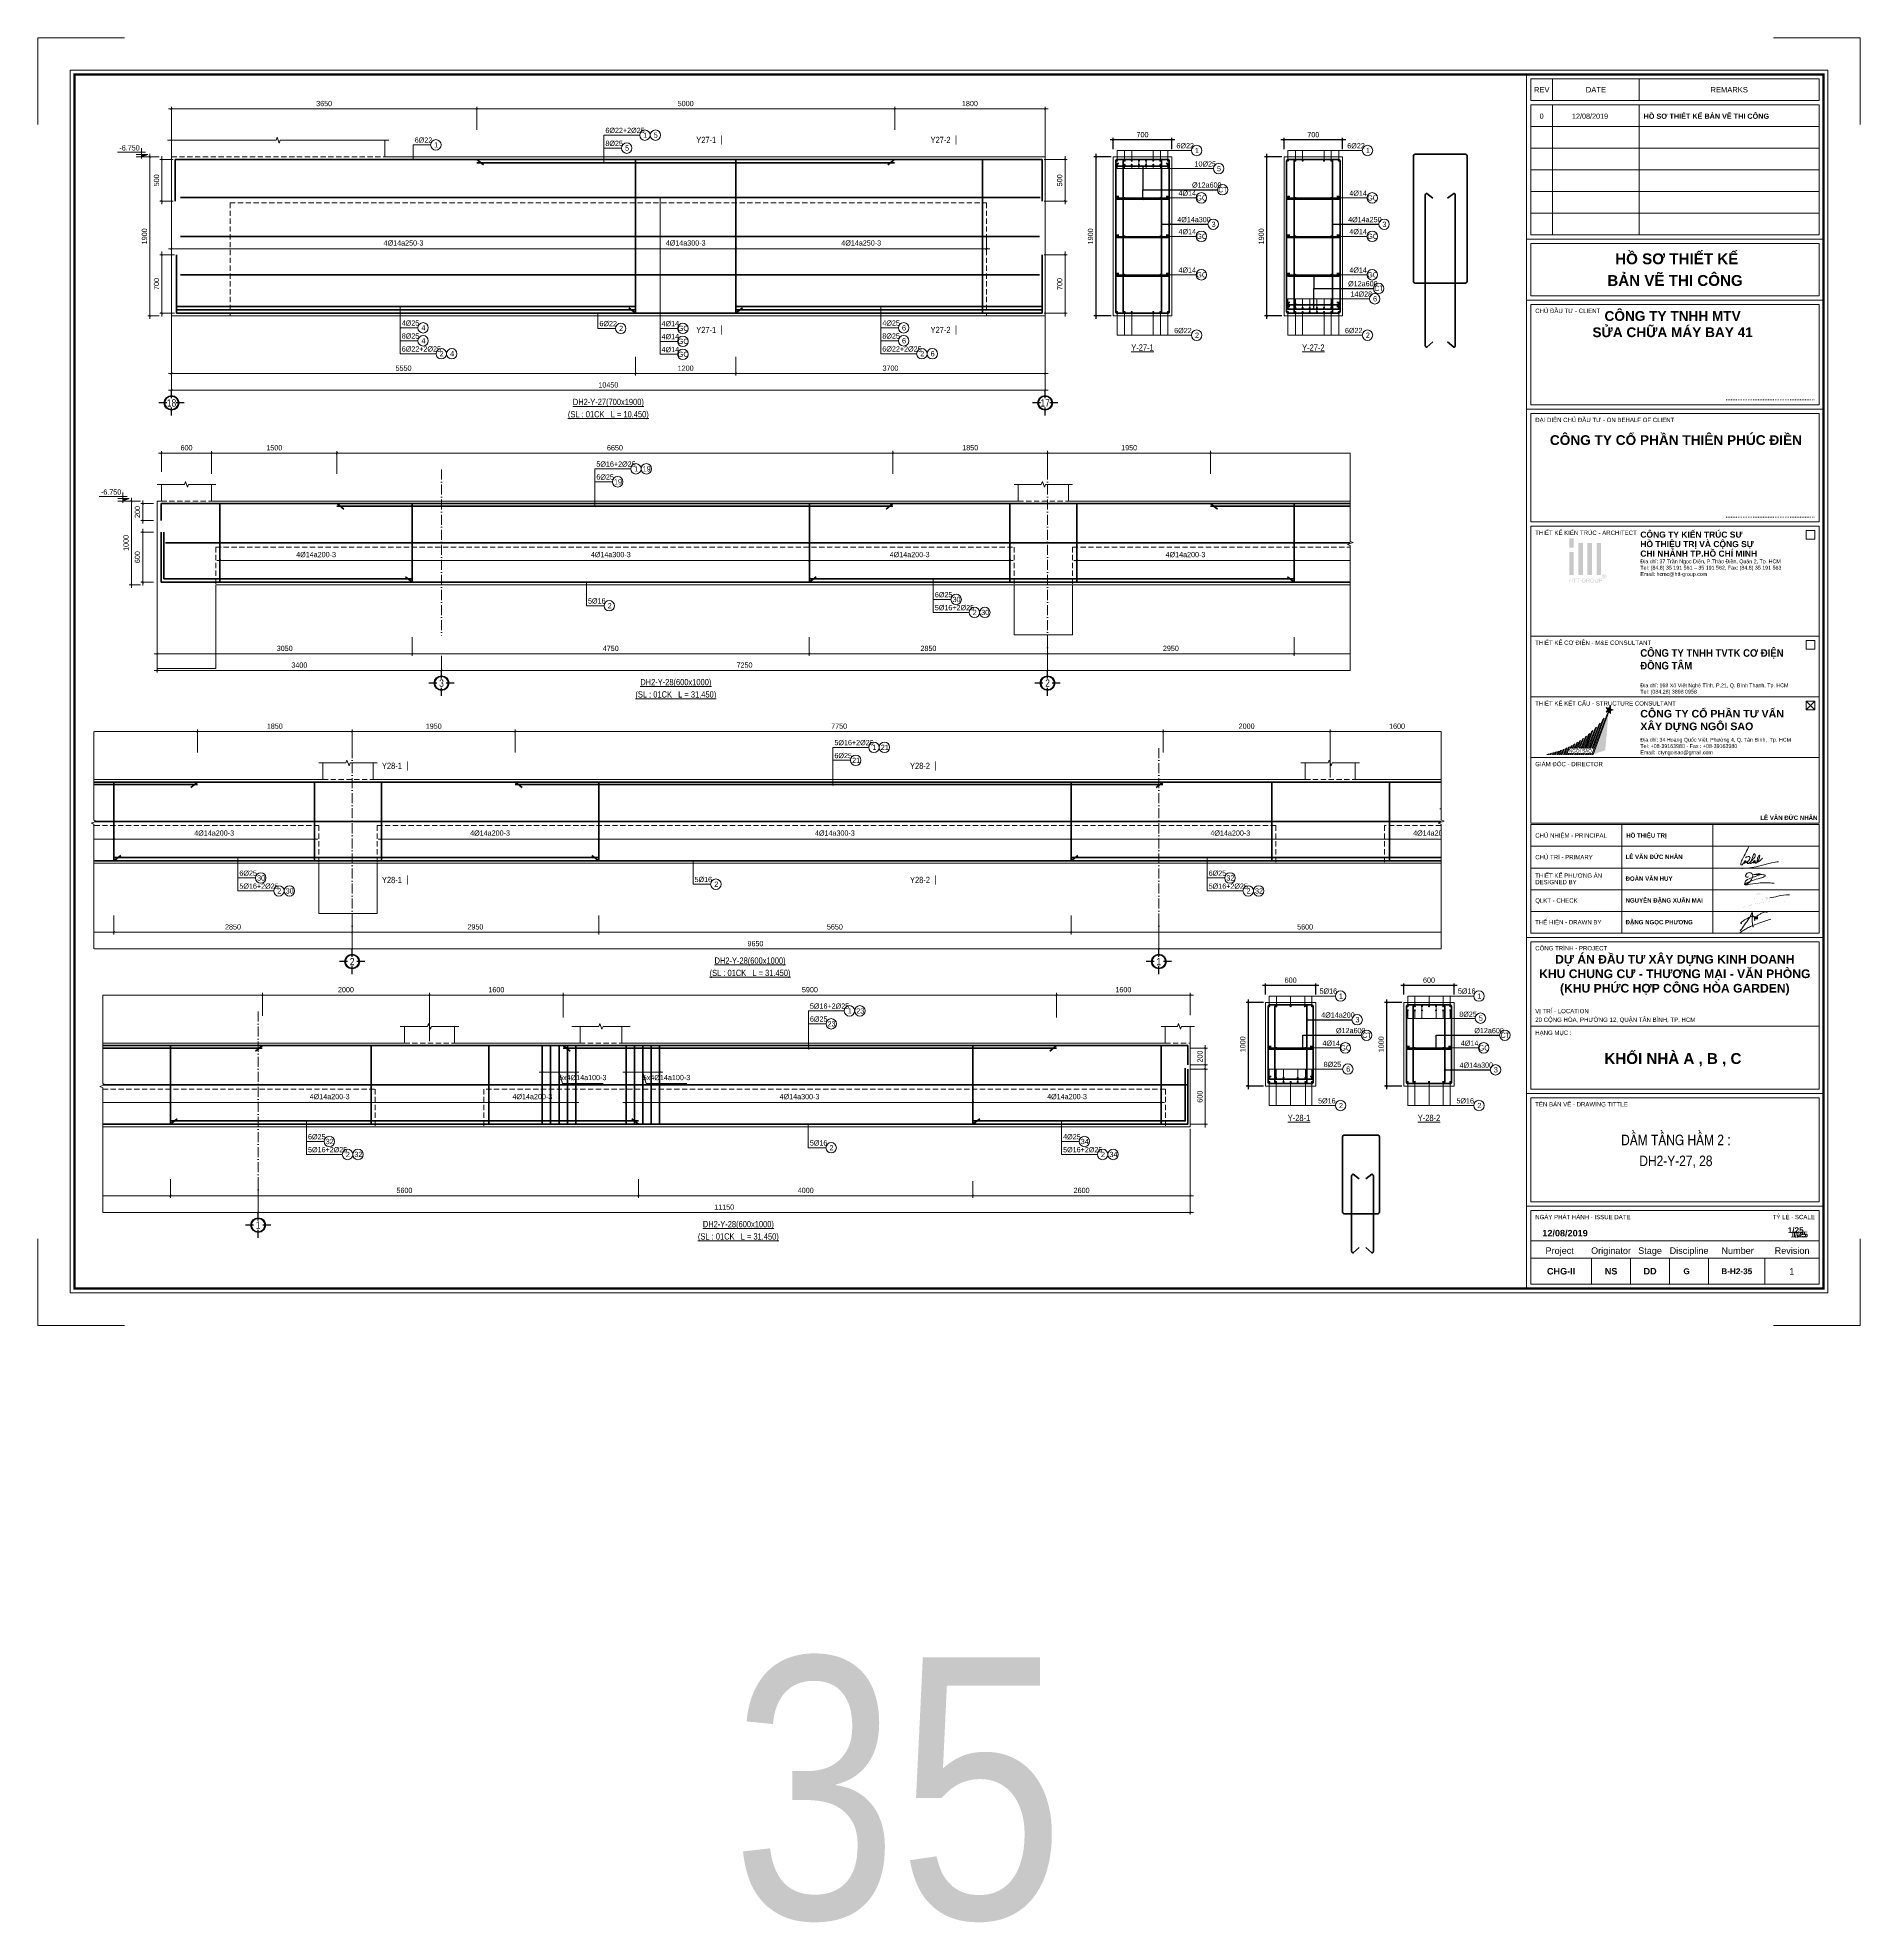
# Model space of a CAD drawing. Header units: millimetres. Extents: x 3014920 to 3563667, y -1638653 to -1356471.
# Drawn here: x 3345640 to 3367443, y -1628212 to -1605675 of the extents above; entities that cross this region are included whole.
import ezdxf
from ezdxf.enums import TextEntityAlignment as Align
from ezdxf.xclip import XClip

# ---------------------------------------------------------------- set-up
doc = ezdxf.new("R2010")
doc.units = ezdxf.units.MM
doc.header["$MEASUREMENT"] = 0
doc.header["$XCLIPFRAME"] = 0
doc.header["$PDMODE"] = 2
for name, pattern in [('6 TANG DIEN HINH 14-15$0$ACAD_ISO10W100', [18, 12, -3, 0, -3]), ('ACAD_ISO04W100', [30, 24, -3, 0, -3]), ('CENTER', [2, 1.25, -0.25, 0.25, -0.25]), ('HIDDEN', [0.375, 0.25, -0.125])]:
    doc.linetypes.add(name, pattern=pattern)
doc.layers.get('0').update_dxf_attribs({"lineweight": 9})
doc.layers.get('Defpoints').update_dxf_attribs({"color": 10, "lineweight": 0})
for name, color, linetype, lineweight in [('2', 2, 'Continuous', 20), ('CDAI', 21, 'Continuous', 40), ('CHG_XX_Khung ten$0$TEXT', 7, 'Continuous', 15), ('CHUNHO', 7, 'CENTER', 13), ('CHUTO', 51, 'Continuous', 15), ('CTHEP', 50, 'Continuous', 50), ('DBAO', 90, 'Continuous', 13), ('DGIONG', 130, 'Continuous', 13), ('DMo', 9, 'HIDDEN', 9), ('HATCH', 154, 'Continuous', 9), ('KTH', 154, 'Continuous', 9), ('Net khuat', 8, 'HIDDEN', 13), ('TEXT', 7, 'Continuous', 15), ('TRUC', 251, 'ACAD_ISO04W100', 9)]:
    doc.layers.add(name, color=color, linetype=linetype, lineweight=lineweight)
doc.layers.add('8', color=8, linetype='Continuous')
doc.layers.add('CHG_XX_Khung ten$0$TKTC', color=1, linetype='Continuous')
doc.layers.add('CHG_XX_Khung ten$0$A1 BORDER$0$DGIONG', color=7, linetype='Continuous', lineweight=13, true_color=0x29ffff)
doc.layers.add('CHG_XX_Khung ten$0$A1 BORDER$0$STICK', color=7, linetype='Continuous', lineweight=9, true_color=0xe60000)
doc.styles.add('ArialB', font='arialbd.ttf')
doc.styles.add('CHG_XX_Khung ten$0$A1 BORDER$0$ARIAL', font='arial.ttf')
doc.styles.add('CHG_XX_Khung ten$0$A1 BORDER$0$Arial - Bold', font='arialbd.ttf', dxfattribs={"height": 2.5})
doc.styles.add('CHG_XX_Khung ten$0$A1 BORDER$0$Star-AvoBold', font='VAVOB_0.TTF')
doc.styles.add('CHG_XX_Khung ten$0$A1 BORDER$0$Title Block DD$0$ARIAL', font='arial.ttf')
doc.styles.add('CHG_XX_Khung ten$0$A1 BORDER$0$Title Block DD$0$Arial - Bold', font='arialbd.ttf', dxfattribs={"height": 2.5})
doc.styles.add('CHG_XX_Khung ten$0$arial', font='arial.ttf')
doc.styles.add('CHG_XX_Khung ten$0$Arial - Bold', font='arialbd.ttf')
doc.styles.add('CHG_XX_Khung ten$0$ArialB', font='arialbd.ttf')
doc.styles.add('CHG_XX_Khung ten$0$title block pccc$0$ARIAL', font='arial.ttf')
doc.styles.add('CHG_XX_Khung ten$0$title block pccc$0$Arial - Bold', font='arialbd.ttf', dxfattribs={"height": 2.5})
doc.styles.add('HELVECONDENSE', font='VHELVCN_0.TTF')
doc.styles.add('Star-HelCon', font='VHELVCN_0.TTF')
doc.styles.add('TTP-HelCon', font='VHELVCN_0.TTF')
doc.styles.add('VNI-HELVE-CONDENSE', font='VHELVCN_0.TTF')
doc.dimstyles.new('kc-25', dxfattribs={"dimtxt": 62.5, "dimasz": 20, "dimexe": 20, "dimexo": 50, "dimgap": 25, "dimtad": 3, "dimdec": 0, "dimzin": 0, "dimdsep": 46, "dimtxsty": 'VNI-HELVE-CONDENSE', "dimblk": 'DIM', "dimcen": 2.5, "dimclrd": 256, "dimclre": 154, "dimclrt": 7, "dimaunit": 1, "dimadec": 0, "dimazin": 0, "dimtfac": 1, "dimtdec": 0, "dimtix": 1, "dimtmove": 0, "dimatfit": 3, "dimldrblk": 'DOT', "dimfxl": 1, "dimtolj": 1, "dimtzin": 0, "dimarcsym": 0})
doc.dimstyles.new('TTP-25', dxfattribs={"dimscale": 25, "dimtxt": 2.5, "dimasz": 1, "dimexe": 1, "dimexo": 1, "dimgap": 0.09, "dimtad": 0, "dimdec": 4, "dimrnd": 1, "dimzin": 9, "dimdsep": 46, "dimtxsty": 'TTP-HelCon', "dimblk": 'ARCHTICK', "dimcen": 0.09, "dimdle": 1.5, "dimclrd": 256, "dimclre": 256, "dimclrt": 7, "dimadec": 0, "dimazin": 0, "dimtfac": 1, "dimtdec": 4, "dimtmove": 0, "dimatfit": 3, "dimldrblk": 'ARCHTICK', "dimfxl": 1, "dimtvp": 1, "dimtolj": 1, "dimtzin": 0, "dimarcsym": 0})

# ---------------------------------------------------------------- blocks, each defined once
blk = doc.blocks.new('_ArchTick')
at = {"color": 0, "linetype": 'ByBlock', "const_width": 0.15}
blk.add_lwpolyline([(-0.5, -0.5), (0.5, 0.5)], dxfattribs=at)
blk = doc.blocks.new('*D1481')
at = {"layer": 'Defpoints', "color": 0, "transparency": 16777216}
for p in [(-124, 0), (-260, -1900), (-124, -1900)]:
    blk.add_point(p, dxfattribs=at)
at = {"layer": 'KTH', "lineweight": -2, "transparency": 16777216}
for p, q in [((-149, 0), (-285, 0)), ((-260, 38), (-260, -1938)), ((-149, -1900), (-285, -1900))]:
    blk.add_line(p, q, dxfattribs=at)
at = {"layer": 'KTH', "lineweight": -2, "transparency": 16777216, "xscale": 25, "yscale": 25, "zscale": 25}
for p, rotation in [((-260, 0), 90), ((-260, -1900), 270)]:
    blk.add_blockref('_ArchTick', p, dxfattribs=dict(at, rotation=rotation))
at = {"layer": 'KTH', "color": 7, "transparency": 16777216, "insert": (-324, -950), "char_height": 62.5, "attachment_point": 5, "rotation": 90, "style": 'TTP-HelCon'}
blk.add_mtext('\\A1;1900', dxfattribs=at)
blk = doc.blocks.new('CODE')
at = {"layer": 'DBAO'}
for p, q in [((-63, 0), (-138, 30)), ((-138, 30), (0, 30)), ((-138, 0), (0, 0)), ((-113, 55), (224, 55)), ((-63, -20), (-63, 105))]:
    blk.add_line(p, q, dxfattribs=at)
at = {"layer": 'HATCH', "color": 1}
blk.add_solid([(-63, 0), (-138, 30), (-63, 30)], dxfattribs=at)
blk = doc.blocks.new('*D1482')
at = {"layer": 'Defpoints', "color": 0, "transparency": 16777216}
for p in [(5550, -2366), (6750, -2366), (6750, -2591)]:
    blk.add_point(p, dxfattribs=at)
at = {"layer": 'KTH', "lineweight": -2, "transparency": 16777216}
for p, q in [((5550, -2391), (5550, -2616)), ((6750, -2391), (6750, -2616)), ((5512, -2591), (6787, -2591))]:
    blk.add_line(p, q, dxfattribs=at)
at = {"layer": 'KTH', "lineweight": -2, "transparency": 16777216, "xscale": 25, "yscale": 25, "zscale": 25, "rotation": 180}
blk.add_blockref('_ArchTick', (5550, -2591), dxfattribs=at)
at = {"layer": 'KTH', "lineweight": -2, "transparency": 16777216, "xscale": 25, "yscale": 25, "zscale": 25}
blk.add_blockref('_ArchTick', (6750, -2591), dxfattribs=at)
at = {"layer": 'KTH', "color": 7, "transparency": 16777216, "insert": (6150, -2527), "char_height": 62.5, "attachment_point": 5, "style": 'TTP-HelCon'}
blk.add_mtext('\\A1;1200', dxfattribs=at)
blk = doc.blocks.new('DIM')
h = blk.add_hatch(color=1)
h.paths.add_polyline_path([(0.5, 0.3, 1), (0.3, 0.5), (-0.2, 0), (0.2, 0)])
h.paths.add_polyline_path([(0.2, 0), (-0.2, 0), (-0.5, -0.3, 1), (-0.3, -0.5)])
at = {"color": 9}
for p, q in [((-0.2, 0), (-1.5, 0)), ((0.2, 0), (1.5, 0))]:
    blk.add_line(p, q, dxfattribs=at)
at = {"color": 1}
for p, q in [((-0.5, -0.3), (0.3, 0.5)), ((-0.3, -0.5), (0.5, 0.3)), ((-0.2, 0), (0.2, 0))]:
    blk.add_line(p, q, dxfattribs=at)
blk.add_arc((-0.4, -0.4), 0.138, 135, 315, dxfattribs=at)
blk = doc.blocks.new('*D1483')
at = {"layer": 'Defpoints', "color": 0, "transparency": 16777216}
for p in [(0, -2366), (5550, -2366), (5550, -2591)]:
    blk.add_point(p, dxfattribs=at)
at = {"layer": 'KTH', "lineweight": -2, "transparency": 16777216}
for p, q in [((0, -2391), (0, -2616)), ((5550, -2391), (5550, -2616)), ((-38, -2591), (5587, -2591))]:
    blk.add_line(p, q, dxfattribs=at)
at = {"layer": 'KTH', "lineweight": -2, "transparency": 16777216, "xscale": 25, "yscale": 25, "zscale": 25, "rotation": 180}
blk.add_blockref('_ArchTick', (0, -2591), dxfattribs=at)
at = {"layer": 'KTH', "lineweight": -2, "transparency": 16777216, "xscale": 25, "yscale": 25, "zscale": 25}
blk.add_blockref('_ArchTick', (5550, -2591), dxfattribs=at)
at = {"layer": 'KTH', "color": 7, "transparency": 16777216, "insert": (2775, -2527), "char_height": 62.5, "attachment_point": 5, "style": 'TTP-HelCon'}
blk.add_mtext('\\A1;5550', dxfattribs=at)
blk = doc.blocks.new('*D1484')
at = {"layer": 'Defpoints', "color": 0, "transparency": 16777216}
for p in [(0, -2366), (10450, -2366), (10450, -2791)]:
    blk.add_point(p, dxfattribs=at)
at = {"layer": 'KTH', "lineweight": -2, "transparency": 16777216}
for p, q in [((0, -2391), (0, -2816)), ((10450, -2391), (10450, -2816)), ((-38, -2791), (10487, -2791))]:
    blk.add_line(p, q, dxfattribs=at)
at = {"layer": 'KTH', "lineweight": -2, "transparency": 16777216, "xscale": 25, "yscale": 25, "zscale": 25, "rotation": 180}
blk.add_blockref('_ArchTick', (0, -2791), dxfattribs=at)
at = {"layer": 'KTH', "lineweight": -2, "transparency": 16777216, "xscale": 25, "yscale": 25, "zscale": 25}
blk.add_blockref('_ArchTick', (10450, -2791), dxfattribs=at)
at = {"layer": 'KTH', "color": 7, "transparency": 16777216, "insert": (5225, -2727), "char_height": 62.5, "attachment_point": 5, "style": 'TTP-HelCon'}
blk.add_mtext('\\A1;10450', dxfattribs=at)
blk = doc.blocks.new('*D1485')
at = {"layer": 'Defpoints', "color": 0, "transparency": 16777216}
for p in [(5550, -915), (6750, -950), (6750, -1100)]:
    blk.add_point(p, dxfattribs=at)
at = {"layer": 'KTH', "lineweight": -2, "transparency": 16777216}
for p, q in [((5512, -1100), (6787, -1100)), ((5550, -940), (5550, -1125)), ((6750, -975), (6750, -1125))]:
    blk.add_line(p, q, dxfattribs=at)
at = {"layer": 'KTH', "lineweight": -2, "transparency": 16777216, "xscale": 25, "yscale": 25, "zscale": 25, "rotation": 180}
blk.add_blockref('_ArchTick', (5550, -1100), dxfattribs=at)
at = {"layer": 'KTH', "lineweight": -2, "transparency": 16777216, "xscale": 25, "yscale": 25, "zscale": 25}
blk.add_blockref('_ArchTick', (6750, -1100), dxfattribs=at)
at = {"layer": 'KTH', "color": 7, "transparency": 16777216, "insert": (6150, -1030), "char_height": 62.5, "attachment_point": 5, "style": 'TTP-HelCon'}
blk.add_mtext('\\A1;4Þ14a300-3', dxfattribs=at)
blk = doc.blocks.new('*D1486')
at = {"layer": 'Defpoints', "color": 0, "transparency": 16777216}
for p in [(6750, -2366), (10450, -2366), (6750, -2591)]:
    blk.add_point(p, dxfattribs=at)
at = {"layer": 'KTH', "lineweight": -2, "transparency": 16777216}
for p, q in [((6750, -2391), (6750, -2616)), ((10450, -2391), (10450, -2616)), ((10487, -2591), (6712, -2591))]:
    blk.add_line(p, q, dxfattribs=at)
at = {"layer": 'KTH', "lineweight": -2, "transparency": 16777216, "xscale": 25, "yscale": 25, "zscale": 25, "rotation": 180}
blk.add_blockref('_ArchTick', (6750, -2591), dxfattribs=at)
at = {"layer": 'KTH', "lineweight": -2, "transparency": 16777216, "xscale": 25, "yscale": 25, "zscale": 25}
blk.add_blockref('_ArchTick', (10450, -2591), dxfattribs=at)
at = {"layer": 'KTH', "color": 7, "transparency": 16777216, "insert": (8600, -2527), "char_height": 62.5, "attachment_point": 5, "style": 'TTP-HelCon'}
blk.add_mtext('\\A1;3700', dxfattribs=at)
blk = doc.blocks.new('*D1487')
at = {"layer": 'Defpoints', "color": 0, "transparency": 16777216}
for p in [(6750, -950), (6750, -1100), (9750, -924)]:
    blk.add_point(p, dxfattribs=at)
at = {"layer": 'KTH', "lineweight": -2, "transparency": 16777216}
for p, q in [((9787, -1100), (6712, -1100)), ((6750, -975), (6750, -1125)), ((9750, -949), (9750, -1125))]:
    blk.add_line(p, q, dxfattribs=at)
at = {"layer": 'KTH', "lineweight": -2, "transparency": 16777216, "xscale": 25, "yscale": 25, "zscale": 25, "rotation": 180}
blk.add_blockref('_ArchTick', (6750, -1100), dxfattribs=at)
at = {"layer": 'KTH', "lineweight": -2, "transparency": 16777216, "xscale": 25, "yscale": 25, "zscale": 25}
blk.add_blockref('_ArchTick', (9750, -1100), dxfattribs=at)
at = {"layer": 'KTH', "color": 7, "transparency": 16777216, "insert": (8250, -1030), "char_height": 62.5, "attachment_point": 5, "style": 'TTP-HelCon'}
blk.add_mtext('\\A1;4Þ14a250-3', dxfattribs=at)
blk = doc.blocks.new('*D1473')
at = {"layer": 'Defpoints', "color": 0, "transparency": 16777216}
for p in [(0, -603), (5550, -680), (5550, -1100)]:
    blk.add_point(p, dxfattribs=at)
at = {"layer": 'KTH', "lineweight": -2, "transparency": 16777216}
for p, q in [((0, -628), (0, -1125)), ((5550, -705), (5550, -1125)), ((-38, -1100), (5587, -1100))]:
    blk.add_line(p, q, dxfattribs=at)
at = {"layer": 'KTH', "lineweight": -2, "transparency": 16777216, "xscale": 25, "yscale": 25, "zscale": 25, "rotation": 180}
blk.add_blockref('_ArchTick', (0, -1100), dxfattribs=at)
at = {"layer": 'KTH', "lineweight": -2, "transparency": 16777216, "xscale": 25, "yscale": 25, "zscale": 25}
blk.add_blockref('_ArchTick', (5550, -1100), dxfattribs=at)
at = {"layer": 'KTH', "color": 7, "transparency": 16777216, "insert": (2775, -1030), "char_height": 62.5, "attachment_point": 5, "style": 'TTP-HelCon'}
blk.add_mtext('\\A1;4Þ14a250-3', dxfattribs=at)
blk = doc.blocks.new('*D1474')
at = {"layer": 'Defpoints', "color": 0, "transparency": 16777216}
for p in [(10450, 574), (8650, 300), (10450, 300)]:
    blk.add_point(p, dxfattribs=at)
at = {"layer": 'KTH', "lineweight": -2, "transparency": 16777216}
for p, q in [((8612, 574), (10487, 574)), ((8650, 325), (8650, 599)), ((10450, 325), (10450, 599))]:
    blk.add_line(p, q, dxfattribs=at)
at = {"layer": 'KTH', "lineweight": -2, "transparency": 16777216, "xscale": 25, "yscale": 25, "zscale": 25, "rotation": 180}
blk.add_blockref('_ArchTick', (8650, 574), dxfattribs=at)
at = {"layer": 'KTH', "lineweight": -2, "transparency": 16777216, "xscale": 25, "yscale": 25, "zscale": 25}
blk.add_blockref('_ArchTick', (10450, 574), dxfattribs=at)
at = {"layer": 'KTH', "color": 7, "transparency": 16777216, "insert": (9550, 638), "char_height": 62.5, "attachment_point": 5, "style": 'TTP-HelCon'}
blk.add_mtext('\\A1;1800', dxfattribs=at)
blk = doc.blocks.new('*D1475')
at = {"layer": 'Defpoints', "color": 0, "transparency": 16777216}
for p in [(3650, 574), (3650, 300), (8650, 300)]:
    blk.add_point(p, dxfattribs=at)
at = {"layer": 'KTH', "lineweight": -2, "transparency": 16777216}
for p, q in [((8687, 574), (3612, 574)), ((3650, 325), (3650, 599)), ((8650, 325), (8650, 599))]:
    blk.add_line(p, q, dxfattribs=at)
at = {"layer": 'KTH', "lineweight": -2, "transparency": 16777216, "xscale": 25, "yscale": 25, "zscale": 25, "rotation": 180}
blk.add_blockref('_ArchTick', (3650, 574), dxfattribs=at)
at = {"layer": 'KTH', "lineweight": -2, "transparency": 16777216, "xscale": 25, "yscale": 25, "zscale": 25}
blk.add_blockref('_ArchTick', (8650, 574), dxfattribs=at)
at = {"layer": 'KTH', "color": 7, "transparency": 16777216, "insert": (6150, 638), "char_height": 62.5, "attachment_point": 5, "style": 'TTP-HelCon'}
blk.add_mtext('\\A1;5000', dxfattribs=at)
blk = doc.blocks.new('*D1476')
at = {"layer": 'Defpoints', "color": 0, "transparency": 16777216}
for p in [(0, 574), (0, 300), (3650, 300)]:
    blk.add_point(p, dxfattribs=at)
at = {"layer": 'KTH', "lineweight": -2, "transparency": 16777216}
for p, q in [((3687, 574), (-38, 574)), ((0, 325), (0, 599)), ((3650, 325), (3650, 599))]:
    blk.add_line(p, q, dxfattribs=at)
at = {"layer": 'KTH', "lineweight": -2, "transparency": 16777216, "xscale": 25, "yscale": 25, "zscale": 25, "rotation": 180}
blk.add_blockref('_ArchTick', (0, 574), dxfattribs=at)
at = {"layer": 'KTH', "lineweight": -2, "transparency": 16777216, "xscale": 25, "yscale": 25, "zscale": 25}
blk.add_blockref('_ArchTick', (3650, 574), dxfattribs=at)
at = {"layer": 'KTH', "color": 7, "transparency": 16777216, "insert": (1825, 638), "char_height": 62.5, "attachment_point": 5, "style": 'TTP-HelCon'}
blk.add_mtext('\\A1;3650', dxfattribs=at)
blk = doc.blocks.new('dau truc')
blk.add_circle((0, 0), 180)
at = {"layer": '8'}
for p, q in [((0, 127), (0, 345)), ((-127, 0), (-345, 0)), ((0, -345), (0, -127)), ((345, 0), (127, 0))]:
    blk.add_line(p, q, dxfattribs=at)
blk.add_circle((0, 0), 200, dxfattribs=at)
at = {"layer": 'TEXT', "style": 'HELVECONDENSE'}
blk.add_attdef('A', text='', height=233, dxfattribs=at).set_placement((0, 0), align=Align.MIDDLE)
blk = doc.blocks.new('MC')
at = {"layer": 'CTHEP', "const_width": 10, "elevation": 0}
blk.add_lwpolyline([(36, 150), (36, 0)], dxfattribs=at)
at = {"layer": 'TEXT', "style": 'TTP-HelCon'}
blk.add_attdef('A', text='', height=100, dxfattribs=at).set_placement((-50, 26), align=Align.RIGHT)
blk = doc.blocks.new('*D1477')
at = {"layer": 'Defpoints', "color": 0, "transparency": 16777216}
for p in [(43, -30), (-117, -530), (43, -530)]:
    blk.add_point(p, dxfattribs=at)
at = {"layer": 'KTH', "lineweight": -2, "transparency": 16777216}
for p, q in [((-117, 7), (-117, -567)), ((18, -30), (-142, -30)), ((18, -530), (-142, -530))]:
    blk.add_line(p, q, dxfattribs=at)
at = {"layer": 'KTH', "lineweight": -2, "transparency": 16777216, "xscale": 25, "yscale": 25, "zscale": 25}
for p, rotation in [((-117, -30), 90), ((-117, -530), 270)]:
    blk.add_blockref('_ArchTick', p, dxfattribs=dict(at, rotation=rotation))
at = {"layer": 'KTH', "color": 7, "transparency": 16777216, "insert": (-180, -280), "char_height": 62.5, "attachment_point": 5, "rotation": 90, "style": 'TTP-HelCon'}
blk.add_mtext('\\A1;500', dxfattribs=at)
blk = doc.blocks.new('*D1478')
at = {"layer": 'Defpoints', "color": 0, "transparency": 16777216}
for p in [(-117, -1170), (59, -1170), (59, -1870)]:
    blk.add_point(p, dxfattribs=at)
at = {"layer": 'KTH', "lineweight": -2, "transparency": 16777216}
for p, q in [((34, -1170), (-142, -1170)), ((-117, -1907), (-117, -1133)), ((34, -1870), (-142, -1870))]:
    blk.add_line(p, q, dxfattribs=at)
at = {"layer": 'KTH', "lineweight": -2, "transparency": 16777216, "xscale": 25, "yscale": 25, "zscale": 25}
for p, rotation in [((-117, -1170), 90), ((-117, -1870), 270)]:
    blk.add_blockref('_ArchTick', p, dxfattribs=dict(at, rotation=rotation))
at = {"layer": 'KTH', "color": 7, "transparency": 16777216, "insert": (-180, -1520), "char_height": 62.5, "attachment_point": 5, "rotation": 90, "style": 'TTP-HelCon'}
blk.add_mtext('\\A1;700', dxfattribs=at)
blk = doc.blocks.new('*D1479')
at = {"layer": 'Defpoints', "color": 0, "transparency": 16777216}
for p in [(10415, -30), (10415, -530), (10688, -530)]:
    blk.add_point(p, dxfattribs=at)
at = {"layer": 'KTH', "lineweight": -2, "transparency": 16777216}
for p, q in [((10688, 8), (10688, -567)), ((10440, -30), (10713, -30)), ((10440, -530), (10713, -530))]:
    blk.add_line(p, q, dxfattribs=at)
at = {"layer": 'KTH', "lineweight": -2, "transparency": 16777216, "xscale": 25, "yscale": 25, "zscale": 25}
for p, rotation in [((10688, -30), 90), ((10688, -530), 270)]:
    blk.add_blockref('_ArchTick', p, dxfattribs=dict(at, rotation=rotation))
at = {"layer": 'KTH', "color": 7, "transparency": 16777216, "insert": (10624, -280), "char_height": 62.5, "attachment_point": 5, "rotation": 90, "style": 'TTP-HelCon'}
blk.add_mtext('\\A1;500', dxfattribs=at)
blk = doc.blocks.new('*D1480')
at = {"layer": 'Defpoints', "color": 0, "transparency": 16777216}
for p in [(10415, -1170), (10415, -1870), (10688, -1870)]:
    blk.add_point(p, dxfattribs=at)
at = {"layer": 'KTH', "lineweight": -2, "transparency": 16777216}
for p, q in [((10440, -1170), (10713, -1170)), ((10688, -1132), (10688, -1907)), ((10440, -1870), (10713, -1870))]:
    blk.add_line(p, q, dxfattribs=at)
at = {"layer": 'KTH', "lineweight": -2, "transparency": 16777216, "xscale": 25, "yscale": 25, "zscale": 25}
for p, rotation in [((10688, -1170), 90), ((10688, -1870), 270)]:
    blk.add_blockref('_ArchTick', p, dxfattribs=dict(at, rotation=rotation))
at = {"layer": 'KTH', "color": 7, "transparency": 16777216, "insert": (10624, -1520), "char_height": 62.5, "attachment_point": 5, "rotation": 90, "style": 'TTP-HelCon'}
blk.add_mtext('\\A1;700', dxfattribs=at)
blk = doc.blocks.new('*D483')
at = {"layer": 'Defpoints', "color": 0, "ltscale": 500, "transparency": 16777216}
for p in [(3358506, -1606898), (3358506, -1607032), (3359206, -1607032)]:
    blk.add_point(p, dxfattribs=at)
at = {"layer": 'KTH', "lineweight": -2, "ltscale": 500, "transparency": 16777216}
for p, q in [((3358506, -1607007), (3358506, -1606873)), ((3359206, -1607007), (3359206, -1606873)), ((3359243, -1606898), (3358468, -1606898))]:
    blk.add_line(p, q, dxfattribs=at)
at = {"layer": 'KTH', "lineweight": -2, "ltscale": 500, "transparency": 16777216, "xscale": 25, "yscale": 25, "zscale": 25, "rotation": 180}
blk.add_blockref('_ArchTick', (3358506, -1606898), dxfattribs=at)
at = {"layer": 'KTH', "lineweight": -2, "ltscale": 500, "transparency": 16777216, "xscale": 25, "yscale": 25, "zscale": 25}
blk.add_blockref('_ArchTick', (3359206, -1606898), dxfattribs=at)
at = {"layer": 'KTH', "color": 7, "ltscale": 500, "transparency": 16777216, "insert": (3358856, -1606835), "char_height": 62.5, "attachment_point": 5, "style": 'TTP-HelCon'}
blk.add_mtext('\\A1;700', dxfattribs=at)
blk = doc.blocks.new('*D484')
at = {"layer": 'Defpoints', "color": 0, "ltscale": 500, "transparency": 16777216}
for p in [(3360549, -1607101, 0), (3360341, -1609001, 0), (3360549, -1609001, 0)]:
    blk.add_point(p, dxfattribs=at)
at = {"layer": 'KTH', "lineweight": -2, "ltscale": 500, "transparency": 16777216}
for p, q in [((3360524, -1607101, 0), (3360316, -1607101, 0)), ((3360341, -1607063, 0), (3360341, -1609038, 0)), ((3360524, -1609001, 0), (3360316, -1609001, 0))]:
    blk.add_line(p, q, dxfattribs=at)
at = {"layer": 'KTH', "lineweight": -2, "ltscale": 500, "transparency": 16777216, "xscale": 25, "yscale": 25, "zscale": 25}
for p, rotation in [((3360341, -1607101, 0), 90), ((3360341, -1609001, 0), 270)]:
    blk.add_blockref('_ArchTick', p, dxfattribs=dict(at, rotation=rotation))
at = {"layer": 'KTH', "color": 7, "ltscale": 500, "transparency": 16777216, "insert": (3360277, -1608051, 0), "char_height": 62.5, "attachment_point": 5, "rotation": 90, "style": 'TTP-HelCon'}
blk.add_mtext('\\A1;1900', dxfattribs=at)
blk = doc.blocks.new('*D485')
at = {"layer": 'Defpoints', "color": 0, "ltscale": 500, "transparency": 16777216}
for p in [(3360549, -1606898, 0), (3360549, -1607032, 0), (3361249, -1607032, 0)]:
    blk.add_point(p, dxfattribs=at)
at = {"layer": 'KTH', "lineweight": -2, "ltscale": 500, "transparency": 16777216}
for p, q in [((3360549, -1607007, 0), (3360549, -1606873, 0)), ((3361249, -1607007, 0), (3361249, -1606873, 0)), ((3361287, -1606898, 0), (3360512, -1606898, 0))]:
    blk.add_line(p, q, dxfattribs=at)
at = {"layer": 'KTH', "lineweight": -2, "ltscale": 500, "transparency": 16777216, "xscale": 25, "yscale": 25, "zscale": 25, "rotation": 180}
blk.add_blockref('_ArchTick', (3360549, -1606898, 0), dxfattribs=at)
at = {"layer": 'KTH', "lineweight": -2, "ltscale": 500, "transparency": 16777216, "xscale": 25, "yscale": 25, "zscale": 25}
blk.add_blockref('_ArchTick', (3361249, -1606898, 0), dxfattribs=at)
at = {"layer": 'KTH', "color": 7, "ltscale": 500, "transparency": 16777216, "insert": (3360899, -1606835, 0), "char_height": 62.5, "attachment_point": 5, "style": 'TTP-HelCon'}
blk.add_mtext('\\A1;700', dxfattribs=at)
blk = doc.blocks.new('*D486')
at = {"layer": 'Defpoints', "color": 0, "ltscale": 500, "transparency": 16777216}
for p in [(3358506, -1607101), (3358298, -1609001), (3358506, -1609001)]:
    blk.add_point(p, dxfattribs=at)
at = {"layer": 'KTH', "lineweight": -2, "ltscale": 500, "transparency": 16777216}
for p, q in [((3358481, -1607101), (3358273, -1607101)), ((3358298, -1607063), (3358298, -1609038)), ((3358481, -1609001), (3358273, -1609001))]:
    blk.add_line(p, q, dxfattribs=at)
at = {"layer": 'KTH', "lineweight": -2, "ltscale": 500, "transparency": 16777216, "xscale": 25, "yscale": 25, "zscale": 25}
for p, rotation in [((3358298, -1607101), 90), ((3358298, -1609001), 270)]:
    blk.add_blockref('_ArchTick', p, dxfattribs=dict(at, rotation=rotation))
at = {"layer": 'KTH', "color": 7, "ltscale": 500, "transparency": 16777216, "insert": (3358234, -1608051), "char_height": 62.5, "attachment_point": 5, "rotation": 90, "style": 'TTP-HelCon'}
blk.add_mtext('\\A1;1900', dxfattribs=at)
blk = doc.blocks.new('*D1076')
at = {"layer": 'Defpoints', "color": 0, "ltscale": 500, "transparency": 16777216}
for p in [(3360328, -1617212), (3360120, -1618212), (3360328, -1618212)]:
    blk.add_point(p, dxfattribs=at)
at = {"layer": 'KTH', "lineweight": -2, "ltscale": 500, "transparency": 16777216}
for p, q in [((3360303, -1617212), (3360095, -1617212)), ((3360120, -1617175), (3360120, -1618250)), ((3360303, -1618212), (3360095, -1618212))]:
    blk.add_line(p, q, dxfattribs=at)
at = {"layer": 'KTH', "lineweight": -2, "ltscale": 500, "transparency": 16777216, "xscale": 25, "yscale": 25, "zscale": 25}
for p, rotation in [((3360120, -1617212), 90), ((3360120, -1618212), 270)]:
    blk.add_blockref('_ArchTick', p, dxfattribs=dict(at, rotation=rotation))
at = {"layer": 'KTH', "color": 7, "ltscale": 500, "transparency": 16777216, "insert": (3360056, -1617712), "char_height": 62.5, "attachment_point": 5, "rotation": 90, "style": 'TTP-HelCon'}
blk.add_mtext('\\A1;1000', dxfattribs=at)
blk = doc.blocks.new('*D1077')
at = {"layer": 'Defpoints', "color": 0, "ltscale": 500, "transparency": 16777216}
for p in [(3360328, -1617010), (3360328, -1617143), (3360928, -1617143)]:
    blk.add_point(p, dxfattribs=at)
at = {"layer": 'KTH', "lineweight": -2, "ltscale": 500, "transparency": 16777216}
for p, q in [((3360965, -1617010), (3360290, -1617010)), ((3360328, -1617118), (3360328, -1616985)), ((3360928, -1617118), (3360928, -1616985))]:
    blk.add_line(p, q, dxfattribs=at)
at = {"layer": 'KTH', "lineweight": -2, "ltscale": 500, "transparency": 16777216, "xscale": 25, "yscale": 25, "zscale": 25, "rotation": 180}
blk.add_blockref('_ArchTick', (3360328, -1617010), dxfattribs=at)
at = {"layer": 'KTH', "lineweight": -2, "ltscale": 500, "transparency": 16777216, "xscale": 25, "yscale": 25, "zscale": 25}
blk.add_blockref('_ArchTick', (3360928, -1617010), dxfattribs=at)
at = {"layer": 'KTH', "color": 7, "ltscale": 500, "transparency": 16777216, "insert": (3360628, -1616946), "char_height": 62.5, "attachment_point": 5, "style": 'TTP-HelCon'}
blk.add_mtext('\\A1;600', dxfattribs=at)
blk = doc.blocks.new('*D1078')
at = {"layer": 'Defpoints', "color": 0, "ltscale": 500, "transparency": 16777216}
for p in [(3361983, -1617212), (3361775, -1618212), (3361983, -1618212)]:
    blk.add_point(p, dxfattribs=at)
at = {"layer": 'KTH', "lineweight": -2, "ltscale": 500, "transparency": 16777216}
for p, q in [((3361958, -1617212), (3361750, -1617212)), ((3361775, -1617175), (3361775, -1618250)), ((3361958, -1618212), (3361750, -1618212))]:
    blk.add_line(p, q, dxfattribs=at)
at = {"layer": 'KTH', "lineweight": -2, "ltscale": 500, "transparency": 16777216, "xscale": 25, "yscale": 25, "zscale": 25}
for p, rotation in [((3361775, -1617212), 90), ((3361775, -1618212), 270)]:
    blk.add_blockref('_ArchTick', p, dxfattribs=dict(at, rotation=rotation))
at = {"layer": 'KTH', "color": 7, "ltscale": 500, "transparency": 16777216, "insert": (3361711, -1617712), "char_height": 62.5, "attachment_point": 5, "rotation": 90, "style": 'TTP-HelCon'}
blk.add_mtext('\\A1;1000', dxfattribs=at)
blk = doc.blocks.new('*D1079')
at = {"layer": 'Defpoints', "color": 0, "ltscale": 500, "transparency": 16777216}
for p in [(3361983, -1617010), (3361983, -1617143), (3362583, -1617143)]:
    blk.add_point(p, dxfattribs=at)
at = {"layer": 'KTH', "lineweight": -2, "ltscale": 500, "transparency": 16777216}
for p, q in [((3362620, -1617010), (3361945, -1617010)), ((3361983, -1617118), (3361983, -1616985)), ((3362583, -1617118), (3362583, -1616985))]:
    blk.add_line(p, q, dxfattribs=at)
at = {"layer": 'KTH', "lineweight": -2, "ltscale": 500, "transparency": 16777216, "xscale": 25, "yscale": 25, "zscale": 25, "rotation": 180}
blk.add_blockref('_ArchTick', (3361983, -1617010), dxfattribs=at)
at = {"layer": 'KTH', "lineweight": -2, "ltscale": 500, "transparency": 16777216, "xscale": 25, "yscale": 25, "zscale": 25}
blk.add_blockref('_ArchTick', (3362583, -1617010), dxfattribs=at)
at = {"layer": 'KTH', "color": 7, "ltscale": 500, "transparency": 16777216, "insert": (3362283, -1616946), "char_height": 62.5, "attachment_point": 5, "style": 'TTP-HelCon'}
blk.add_mtext('\\A1;600', dxfattribs=at)
blk = doc.blocks.new('*D1037')
at = {"layer": 'Defpoints', "color": 0, "transparency": 16777216}
for p in [(2725367, -2205321), (2725231, -2206321), (2725367, -2206321)]:
    blk.add_point(p, dxfattribs=at)
at = {"layer": 'KTH', "lineweight": -2, "transparency": 16777216}
for p, q in [((2725342, -2205321), (2725206, -2205321)), ((2725231, -2205283), (2725231, -2206358)), ((2725342, -2206321), (2725206, -2206321))]:
    blk.add_line(p, q, dxfattribs=at)
at = {"layer": 'KTH', "lineweight": -2, "transparency": 16777216, "xscale": 25, "yscale": 25, "zscale": 25}
for p, rotation in [((2725231, -2205321), 90), ((2725231, -2206321), 270)]:
    blk.add_blockref('_ArchTick', p, dxfattribs=dict(at, rotation=rotation))
at = {"layer": 'KTH', "color": 7, "transparency": 16777216, "insert": (2725167, -2205821), "char_height": 62.5, "attachment_point": 5, "rotation": 90, "style": 'TTP-HelCon'}
blk.add_mtext('\\A1;1000', dxfattribs=at)
blk = doc.blocks.new('*D1038')
at = {"layer": 'Defpoints', "color": 0, "transparency": 16777216}
for p in [(2725367, -2205321), (2725231, -2206321), (2725367, -2206321)]:
    blk.add_point(p, dxfattribs=at)
at = {"layer": 'KTH', "lineweight": -2, "transparency": 16777216}
for p, q in [((2725342, -2205321), (2725206, -2205321)), ((2725231, -2205283), (2725231, -2206358)), ((2725342, -2206321), (2725206, -2206321))]:
    blk.add_line(p, q, dxfattribs=at)
at = {"layer": 'KTH', "lineweight": -2, "transparency": 16777216, "xscale": 25, "yscale": 25, "zscale": 25}
for p, rotation in [((2725231, -2205321), 90), ((2725231, -2206321), 270)]:
    blk.add_blockref('_ArchTick', p, dxfattribs=dict(at, rotation=rotation))
at = {"layer": 'KTH', "color": 7, "transparency": 16777216, "insert": (2725167, -2205821), "char_height": 62.5, "attachment_point": 5, "rotation": 90, "style": 'TTP-HelCon'}
blk.add_mtext('\\A1;1000', dxfattribs=at)
blk = doc.blocks.new('*D1039')
at = {"layer": 'Defpoints', "color": 0, "transparency": 16777216}
for p in [(2725521, -2205351), (2725368, -2205551), (2725521, -2205551)]:
    blk.add_point(p, dxfattribs=at)
at = {"layer": 'KTH', "lineweight": -2, "transparency": 16777216}
for p, q in [((2725496, -2205351), (2725343, -2205351)), ((2725368, -2205313), (2725368, -2205588)), ((2725496, -2205551), (2725343, -2205551))]:
    blk.add_line(p, q, dxfattribs=at)
at = {"layer": 'KTH', "lineweight": -2, "transparency": 16777216, "xscale": 25, "yscale": 25, "zscale": 25}
for p, rotation in [((2725368, -2205351), 90), ((2725368, -2205551), 270)]:
    blk.add_blockref('_ArchTick', p, dxfattribs=dict(at, rotation=rotation))
at = {"layer": 'KTH', "color": 7, "transparency": 16777216, "insert": (2725304, -2205451), "char_height": 62.5, "attachment_point": 5, "rotation": 90, "style": 'TTP-HelCon'}
blk.add_mtext('\\A1;200', dxfattribs=at)
blk = doc.blocks.new('*D1040')
at = {"layer": 'Defpoints', "color": 0, "transparency": 16777216}
for p in [(2725521, -2205691), (2725368, -2206291), (2725521, -2206291)]:
    blk.add_point(p, dxfattribs=at)
at = {"layer": 'KTH', "lineweight": -2, "transparency": 16777216}
for p, q in [((2725496, -2205691), (2725343, -2205691)), ((2725368, -2205653), (2725368, -2206328)), ((2725496, -2206291), (2725343, -2206291))]:
    blk.add_line(p, q, dxfattribs=at)
at = {"layer": 'KTH', "lineweight": -2, "transparency": 16777216, "xscale": 25, "yscale": 25, "zscale": 25}
for p, rotation in [((2725368, -2205691), 90), ((2725368, -2206291), 270)]:
    blk.add_blockref('_ArchTick', p, dxfattribs=dict(at, rotation=rotation))
at = {"layer": 'KTH', "color": 7, "transparency": 16777216, "insert": (2725304, -2205991), "char_height": 62.5, "attachment_point": 5, "rotation": 90, "style": 'TTP-HelCon'}
blk.add_mtext('\\A1;600', dxfattribs=at)
blk = doc.blocks.new('*D1041')
at = {"layer": 'Defpoints', "color": 0, "transparency": 16777216}
for p in [(2726191, -2204747), (2725591, -2204996), (2726191, -2205021)]:
    blk.add_point(p, dxfattribs=at)
at = {"layer": 'KTH', "lineweight": -2, "transparency": 16777216}
for p, q in [((2725554, -2204747), (2726229, -2204747)), ((2725591, -2204971), (2725591, -2204722)), ((2726191, -2204996), (2726191, -2204722))]:
    blk.add_line(p, q, dxfattribs=at)
at = {"layer": 'KTH', "lineweight": -2, "transparency": 16777216, "xscale": 25, "yscale": 25, "zscale": 25, "rotation": 180}
blk.add_blockref('_ArchTick', (2725591, -2204747), dxfattribs=at)
at = {"layer": 'KTH', "lineweight": -2, "transparency": 16777216, "xscale": 25, "yscale": 25, "zscale": 25}
blk.add_blockref('_ArchTick', (2726191, -2204747), dxfattribs=at)
at = {"layer": 'KTH', "color": 7, "transparency": 16777216, "insert": (2725891, -2204683), "char_height": 62.5, "attachment_point": 5, "style": 'TTP-HelCon'}
blk.add_mtext('\\A1;600', dxfattribs=at)
blk = doc.blocks.new('*D1042')
at = {"layer": 'Defpoints', "color": 0, "transparency": 16777216}
for p in [(2727691, -2204747), (2727691, -2205021), (2734341, -2205021)]:
    blk.add_point(p, dxfattribs=at)
at = {"layer": 'KTH', "lineweight": -2, "transparency": 16777216}
for p, q in [((2734379, -2204747), (2727654, -2204747)), ((2727691, -2204996), (2727691, -2204722)), ((2734341, -2204996), (2734341, -2204722))]:
    blk.add_line(p, q, dxfattribs=at)
at = {"layer": 'KTH', "lineweight": -2, "transparency": 16777216, "xscale": 25, "yscale": 25, "zscale": 25, "rotation": 180}
blk.add_blockref('_ArchTick', (2727691, -2204747), dxfattribs=at)
at = {"layer": 'KTH', "lineweight": -2, "transparency": 16777216, "xscale": 25, "yscale": 25, "zscale": 25}
blk.add_blockref('_ArchTick', (2734341, -2204747), dxfattribs=at)
at = {"layer": 'KTH', "color": 7, "transparency": 16777216, "insert": (2731016, -2204683), "char_height": 62.5, "attachment_point": 5, "style": 'TTP-HelCon'}
blk.add_mtext('\\A1;6650', dxfattribs=at)
blk = doc.blocks.new('*D1043')
at = {"layer": 'Defpoints', "color": 0, "transparency": 16777216}
for p in [(2726191, -2204747), (2726191, -2205021), (2727691, -2205021)]:
    blk.add_point(p, dxfattribs=at)
at = {"layer": 'KTH', "lineweight": -2, "transparency": 16777216}
for p, q in [((2727729, -2204747), (2726154, -2204747)), ((2726191, -2204996), (2726191, -2204722)), ((2727691, -2204996), (2727691, -2204722))]:
    blk.add_line(p, q, dxfattribs=at)
at = {"layer": 'KTH', "lineweight": -2, "transparency": 16777216, "xscale": 25, "yscale": 25, "zscale": 25, "rotation": 180}
blk.add_blockref('_ArchTick', (2726191, -2204747), dxfattribs=at)
at = {"layer": 'KTH', "lineweight": -2, "transparency": 16777216, "xscale": 25, "yscale": 25, "zscale": 25}
blk.add_blockref('_ArchTick', (2727691, -2204747), dxfattribs=at)
at = {"layer": 'KTH', "color": 7, "transparency": 16777216, "insert": (2726941, -2204683), "char_height": 62.5, "attachment_point": 5, "style": 'TTP-HelCon'}
blk.add_mtext('\\A1;1500', dxfattribs=at)
blk = doc.blocks.new('*D1044')
at = {"layer": 'Defpoints', "color": 0, "transparency": 16777216}
for p in [(2736191, -2204746), (2734341, -2205020), (2736191, -2205020)]:
    blk.add_point(p, dxfattribs=at)
at = {"layer": 'KTH', "lineweight": -2, "transparency": 16777216}
for p, q in [((2734304, -2204746), (2736229, -2204746)), ((2734341, -2204995), (2734341, -2204721)), ((2736191, -2204995), (2736191, -2204721))]:
    blk.add_line(p, q, dxfattribs=at)
at = {"layer": 'KTH', "lineweight": -2, "transparency": 16777216, "xscale": 25, "yscale": 25, "zscale": 25, "rotation": 180}
blk.add_blockref('_ArchTick', (2734341, -2204746), dxfattribs=at)
at = {"layer": 'KTH', "lineweight": -2, "transparency": 16777216, "xscale": 25, "yscale": 25, "zscale": 25}
blk.add_blockref('_ArchTick', (2736191, -2204746), dxfattribs=at)
at = {"layer": 'KTH', "color": 7, "transparency": 16777216, "insert": (2735266, -2204682), "char_height": 62.5, "attachment_point": 5, "style": 'TTP-HelCon'}
blk.add_mtext('\\A1;1850', dxfattribs=at)
blk = doc.blocks.new('*D1045')
at = {"layer": 'Defpoints', "color": 0, "transparency": 16777216}
for p in [(2736191, -2206921), (2728941, -2207146), (2728941, -2207346)]:
    blk.add_point(p, dxfattribs=at)
at = {"layer": 'KTH', "lineweight": -2, "transparency": 16777216}
for p, q in [((2736191, -2206946), (2736191, -2207371)), ((2728941, -2207171), (2728941, -2207371)), ((2736229, -2207346), (2728904, -2207346))]:
    blk.add_line(p, q, dxfattribs=at)
at = {"layer": 'KTH', "lineweight": -2, "transparency": 16777216, "xscale": 25, "yscale": 25, "zscale": 25, "rotation": 180}
blk.add_blockref('_ArchTick', (2728941, -2207346), dxfattribs=at)
at = {"layer": 'KTH', "lineweight": -2, "transparency": 16777216, "xscale": 25, "yscale": 25, "zscale": 25}
blk.add_blockref('_ArchTick', (2736191, -2207346), dxfattribs=at)
at = {"layer": 'KTH', "color": 7, "transparency": 16777216, "insert": (2732566, -2207282), "char_height": 62.5, "attachment_point": 5, "style": 'TTP-HelCon'}
blk.add_mtext('\\A1;7250', dxfattribs=at)
blk = doc.blocks.new('*D1046')
at = {"layer": 'Defpoints', "color": 0, "transparency": 16777216}
for p in [(2736191, -2206921), (2745841, -2206921), (2745841, -2207346)]:
    blk.add_point(p, dxfattribs=at)
at = {"layer": 'KTH', "lineweight": -2, "transparency": 16777216}
for p, q in [((2736191, -2206946), (2736191, -2207371)), ((2745841, -2206946), (2745841, -2207371)), ((2736154, -2207346), (2745879, -2207346))]:
    blk.add_line(p, q, dxfattribs=at)
at = {"layer": 'KTH', "lineweight": -2, "transparency": 16777216, "xscale": 25, "yscale": 25, "zscale": 25, "rotation": 180}
blk.add_blockref('_ArchTick', (2736191, -2207346), dxfattribs=at)
at = {"layer": 'KTH', "lineweight": -2, "transparency": 16777216, "xscale": 25, "yscale": 25, "zscale": 25}
blk.add_blockref('_ArchTick', (2745841, -2207346), dxfattribs=at)
at = {"layer": 'KTH', "color": 7, "transparency": 16777216, "insert": (2741016, -2207282), "char_height": 62.5, "attachment_point": 5, "style": 'TTP-HelCon'}
blk.add_mtext('\\A1;9650', dxfattribs=at)
blk = doc.blocks.new('*D1047')
at = {"layer": 'Defpoints', "color": 0, "transparency": 16777216}
for p in [(2756991, -2206321), (2745841, -2206921), (2756991, -2207346)]:
    blk.add_point(p, dxfattribs=at)
at = {"layer": 'KTH', "lineweight": -2, "transparency": 16777216}
for p, q in [((2756991, -2206346), (2756991, -2207371)), ((2745841, -2206946), (2745841, -2207371)), ((2745804, -2207346), (2757029, -2207346))]:
    blk.add_line(p, q, dxfattribs=at)
at = {"layer": 'KTH', "lineweight": -2, "transparency": 16777216, "xscale": 25, "yscale": 25, "zscale": 25, "rotation": 180}
blk.add_blockref('_ArchTick', (2745841, -2207346), dxfattribs=at)
at = {"layer": 'KTH', "lineweight": -2, "transparency": 16777216, "xscale": 25, "yscale": 25, "zscale": 25}
blk.add_blockref('_ArchTick', (2756991, -2207346), dxfattribs=at)
at = {"layer": 'KTH', "color": 7, "transparency": 16777216, "insert": (2751416, -2207282), "char_height": 62.5, "attachment_point": 5, "style": 'TTP-HelCon'}
blk.add_mtext('\\A1;11150', dxfattribs=at)
blk = doc.blocks.new('*D1048')
at = {"layer": 'Defpoints', "color": 0, "transparency": 16777216}
for p in [(2728591, -2206921), (2733341, -2206921), (2733341, -2207146)]:
    blk.add_point(p, dxfattribs=at)
at = {"layer": 'KTH', "lineweight": -2, "transparency": 16777216}
for p, q in [((2728591, -2206946), (2728591, -2207171)), ((2733341, -2206946), (2733341, -2207171)), ((2728554, -2207146), (2733379, -2207146))]:
    blk.add_line(p, q, dxfattribs=at)
at = {"layer": 'KTH', "lineweight": -2, "transparency": 16777216, "xscale": 25, "yscale": 25, "zscale": 25, "rotation": 180}
blk.add_blockref('_ArchTick', (2728591, -2207146), dxfattribs=at)
at = {"layer": 'KTH', "lineweight": -2, "transparency": 16777216, "xscale": 25, "yscale": 25, "zscale": 25}
blk.add_blockref('_ArchTick', (2733341, -2207146), dxfattribs=at)
at = {"layer": 'KTH', "color": 7, "transparency": 16777216, "insert": (2730966, -2207082), "char_height": 62.5, "attachment_point": 5, "style": 'TTP-HelCon'}
blk.add_mtext('\\A1;4750', dxfattribs=at)
blk = doc.blocks.new('*D1049')
at = {"layer": 'Defpoints', "color": 0, "transparency": 16777216}
for p in [(2725541, -2206921), (2728591, -2206921), (2728591, -2207146)]:
    blk.add_point(p, dxfattribs=at)
at = {"layer": 'KTH', "lineweight": -2, "transparency": 16777216}
for p, q in [((2725541, -2206946), (2725541, -2207171)), ((2728591, -2206946), (2728591, -2207171)), ((2725504, -2207146), (2728629, -2207146))]:
    blk.add_line(p, q, dxfattribs=at)
at = {"layer": 'KTH', "lineweight": -2, "transparency": 16777216, "xscale": 25, "yscale": 25, "zscale": 25, "rotation": 180}
blk.add_blockref('_ArchTick', (2725541, -2207146), dxfattribs=at)
at = {"layer": 'KTH', "lineweight": -2, "transparency": 16777216, "xscale": 25, "yscale": 25, "zscale": 25}
blk.add_blockref('_ArchTick', (2728591, -2207146), dxfattribs=at)
at = {"layer": 'KTH', "color": 7, "transparency": 16777216, "insert": (2727066, -2207082), "char_height": 62.5, "attachment_point": 5, "style": 'TTP-HelCon'}
blk.add_mtext('\\A1;3050', dxfattribs=at)
blk = doc.blocks.new('*D1050')
at = {"layer": 'Defpoints', "color": 0, "transparency": 16777216}
for p in [(2725541, -2206921), (2728941, -2207146), (2728941, -2207346)]:
    blk.add_point(p, dxfattribs=at)
at = {"layer": 'KTH', "lineweight": -2, "transparency": 16777216}
for p, q in [((2725541, -2206946), (2725541, -2207371)), ((2728941, -2207171), (2728941, -2207371)), ((2725504, -2207346), (2728979, -2207346))]:
    blk.add_line(p, q, dxfattribs=at)
at = {"layer": 'KTH', "lineweight": -2, "transparency": 16777216, "xscale": 25, "yscale": 25, "zscale": 25, "rotation": 180}
blk.add_blockref('_ArchTick', (2725541, -2207346), dxfattribs=at)
at = {"layer": 'KTH', "lineweight": -2, "transparency": 16777216, "xscale": 25, "yscale": 25, "zscale": 25}
blk.add_blockref('_ArchTick', (2728941, -2207346), dxfattribs=at)
at = {"layer": 'KTH', "color": 7, "transparency": 16777216, "insert": (2727241, -2207282), "char_height": 62.5, "attachment_point": 5, "style": 'TTP-HelCon'}
blk.add_mtext('\\A1;3400', dxfattribs=at)
blk = doc.blocks.new('*D1051')
at = {"layer": 'Defpoints', "color": 0, "transparency": 16777216}
for p in [(2726291, -2205854), (2728591, -2205854), (2728591, -2206031)]:
    blk.add_point(p, dxfattribs=at)
at = {"layer": 'KTH', "lineweight": -2, "transparency": 16777216}
for p, q in [((2726291, -2205879), (2726291, -2206056)), ((2728591, -2205879), (2728591, -2206056)), ((2726254, -2206031), (2728629, -2206031))]:
    blk.add_line(p, q, dxfattribs=at)
at = {"layer": 'KTH', "lineweight": -2, "transparency": 16777216, "xscale": 25, "yscale": 25, "zscale": 25, "rotation": 180}
blk.add_blockref('_ArchTick', (2726291, -2206031), dxfattribs=at)
at = {"layer": 'KTH', "lineweight": -2, "transparency": 16777216, "xscale": 25, "yscale": 25, "zscale": 25}
blk.add_blockref('_ArchTick', (2728591, -2206031), dxfattribs=at)
at = {"layer": 'KTH', "color": 7, "transparency": 16777216, "insert": (2727441, -2205961), "char_height": 62.5, "attachment_point": 5, "style": 'TTP-HelCon'}
blk.add_mtext('\\A1;4Þ14a200-3', dxfattribs=at)
blk = doc.blocks.new('*D1052')
at = {"layer": 'Defpoints', "color": 0, "transparency": 16777216}
for p in [(2728591, -2205854), (2733341, -2205854), (2733341, -2206031)]:
    blk.add_point(p, dxfattribs=at)
at = {"layer": 'KTH', "lineweight": -2, "transparency": 16777216}
for p, q in [((2728591, -2205879), (2728591, -2206056)), ((2733341, -2205879), (2733341, -2206056)), ((2728554, -2206031), (2733379, -2206031))]:
    blk.add_line(p, q, dxfattribs=at)
at = {"layer": 'KTH', "lineweight": -2, "transparency": 16777216, "xscale": 25, "yscale": 25, "zscale": 25, "rotation": 180}
blk.add_blockref('_ArchTick', (2728591, -2206031), dxfattribs=at)
at = {"layer": 'KTH', "lineweight": -2, "transparency": 16777216, "xscale": 25, "yscale": 25, "zscale": 25}
blk.add_blockref('_ArchTick', (2733341, -2206031), dxfattribs=at)
at = {"layer": 'KTH', "color": 7, "transparency": 16777216, "insert": (2730966, -2205961), "char_height": 62.5, "attachment_point": 5, "style": 'TTP-HelCon'}
blk.add_mtext('\\A1;4Þ14a300-3', dxfattribs=at)
blk = doc.blocks.new('*D1053')
at = {"layer": 'Defpoints', "color": 0, "transparency": 16777216}
for p in [(2744791, -2205854), (2748602, -2205879), (2744791, -2206031)]:
    blk.add_point(p, dxfattribs=at)
at = {"layer": 'KTH', "lineweight": -2, "transparency": 16777216}
for p, q in [((2744791, -2205879), (2744791, -2206056)), ((2748602, -2205904), (2748602, -2206056)), ((2748639, -2206031), (2744754, -2206031))]:
    blk.add_line(p, q, dxfattribs=at)
at = {"layer": 'KTH', "lineweight": -2, "transparency": 16777216, "xscale": 25, "yscale": 25, "zscale": 25, "rotation": 180}
blk.add_blockref('_ArchTick', (2744791, -2206031), dxfattribs=at)
at = {"layer": 'KTH', "lineweight": -2, "transparency": 16777216, "xscale": 25, "yscale": 25, "zscale": 25}
blk.add_blockref('_ArchTick', (2748602, -2206031), dxfattribs=at)
at = {"layer": 'KTH', "color": 7, "transparency": 16777216, "insert": (2746696, -2205961), "char_height": 62.5, "attachment_point": 5, "style": 'TTP-HelCon'}
blk.add_mtext('\\A1;4Þ14a200-3', dxfattribs=at)
blk = doc.blocks.new('*D1054')
at = {"layer": 'Defpoints', "color": 0, "transparency": 16777216}
for p in [(2744791, -2206921), (2750391, -2206921), (2744791, -2207146)]:
    blk.add_point(p, dxfattribs=at)
at = {"layer": 'KTH', "lineweight": -2, "transparency": 16777216}
for p, q in [((2744791, -2206946), (2744791, -2207171)), ((2750391, -2206946), (2750391, -2207171)), ((2750429, -2207146), (2744754, -2207146))]:
    blk.add_line(p, q, dxfattribs=at)
at = {"layer": 'KTH', "lineweight": -2, "transparency": 16777216, "xscale": 25, "yscale": 25, "zscale": 25, "rotation": 180}
blk.add_blockref('_ArchTick', (2744791, -2207146), dxfattribs=at)
at = {"layer": 'KTH', "lineweight": -2, "transparency": 16777216, "xscale": 25, "yscale": 25, "zscale": 25}
blk.add_blockref('_ArchTick', (2750391, -2207146), dxfattribs=at)
at = {"layer": 'KTH', "color": 7, "transparency": 16777216, "insert": (2747591, -2207082), "char_height": 62.5, "attachment_point": 5, "style": 'TTP-HelCon'}
blk.add_mtext('\\A1;5600', dxfattribs=at)
blk = doc.blocks.new('*D1055')
at = {"layer": 'Defpoints', "color": 0, "transparency": 16777216}
for p in [(2733341, -2206921), (2736191, -2206921), (2733341, -2207146)]:
    blk.add_point(p, dxfattribs=at)
at = {"layer": 'KTH', "lineweight": -2, "transparency": 16777216}
for p, q in [((2733341, -2206946), (2733341, -2207171)), ((2736191, -2206946), (2736191, -2207171)), ((2736229, -2207146), (2733304, -2207146))]:
    blk.add_line(p, q, dxfattribs=at)
at = {"layer": 'KTH', "lineweight": -2, "transparency": 16777216, "xscale": 25, "yscale": 25, "zscale": 25, "rotation": 180}
blk.add_blockref('_ArchTick', (2733341, -2207146), dxfattribs=at)
at = {"layer": 'KTH', "lineweight": -2, "transparency": 16777216, "xscale": 25, "yscale": 25, "zscale": 25}
blk.add_blockref('_ArchTick', (2736191, -2207146), dxfattribs=at)
at = {"layer": 'KTH', "color": 7, "transparency": 16777216, "insert": (2734766, -2207082), "char_height": 62.5, "attachment_point": 5, "style": 'TTP-HelCon'}
blk.add_mtext('\\A1;2850', dxfattribs=at)
blk = doc.blocks.new('*D1056')
at = {"layer": 'Defpoints', "color": 0, "transparency": 16777216}
for p in [(2733341, -2205854), (2735741, -2205854), (2733341, -2206031)]:
    blk.add_point(p, dxfattribs=at)
at = {"layer": 'KTH', "lineweight": -2, "transparency": 16777216}
for p, q in [((2733341, -2205879), (2733341, -2206056)), ((2735741, -2205879), (2735741, -2206056)), ((2735779, -2206031), (2733304, -2206031))]:
    blk.add_line(p, q, dxfattribs=at)
at = {"layer": 'KTH', "lineweight": -2, "transparency": 16777216, "xscale": 25, "yscale": 25, "zscale": 25, "rotation": 180}
blk.add_blockref('_ArchTick', (2733341, -2206031), dxfattribs=at)
at = {"layer": 'KTH', "lineweight": -2, "transparency": 16777216, "xscale": 25, "yscale": 25, "zscale": 25}
blk.add_blockref('_ArchTick', (2735741, -2206031), dxfattribs=at)
at = {"layer": 'KTH', "color": 7, "transparency": 16777216, "insert": (2734541, -2205961), "char_height": 62.5, "attachment_point": 5, "style": 'TTP-HelCon'}
blk.add_mtext('\\A1;4Þ14a200-3', dxfattribs=at)
blk = doc.blocks.new('*D1057')
at = {"layer": 'Defpoints', "color": 0, "transparency": 16777216}
for p in [(2739141, -2205854), (2744791, -2205854), (2744791, -2206031)]:
    blk.add_point(p, dxfattribs=at)
at = {"layer": 'KTH', "lineweight": -2, "transparency": 16777216}
for p, q in [((2739141, -2205879), (2739141, -2206056)), ((2744791, -2205879), (2744791, -2206056)), ((2739104, -2206031), (2744829, -2206031))]:
    blk.add_line(p, q, dxfattribs=at)
at = {"layer": 'KTH', "lineweight": -2, "transparency": 16777216, "xscale": 25, "yscale": 25, "zscale": 25, "rotation": 180}
blk.add_blockref('_ArchTick', (2739141, -2206031), dxfattribs=at)
at = {"layer": 'KTH', "lineweight": -2, "transparency": 16777216, "xscale": 25, "yscale": 25, "zscale": 25}
blk.add_blockref('_ArchTick', (2744791, -2206031), dxfattribs=at)
at = {"layer": 'KTH', "color": 7, "transparency": 16777216, "insert": (2741966, -2205961), "char_height": 62.5, "attachment_point": 5, "style": 'TTP-HelCon'}
blk.add_mtext('\\A1;4Þ14a300-3', dxfattribs=at)
blk = doc.blocks.new('*D1058')
at = {"layer": 'Defpoints', "color": 0, "transparency": 16777216}
for p in [(2736541, -2205854), (2739141, -2205854), (2739141, -2206031)]:
    blk.add_point(p, dxfattribs=at)
at = {"layer": 'KTH', "lineweight": -2, "transparency": 16777216}
for p, q in [((2736541, -2205879), (2736541, -2206056)), ((2739141, -2205879), (2739141, -2206056)), ((2736504, -2206031), (2739179, -2206031))]:
    blk.add_line(p, q, dxfattribs=at)
at = {"layer": 'KTH', "lineweight": -2, "transparency": 16777216, "xscale": 25, "yscale": 25, "zscale": 25, "rotation": 180}
blk.add_blockref('_ArchTick', (2736541, -2206031), dxfattribs=at)
at = {"layer": 'KTH', "lineweight": -2, "transparency": 16777216, "xscale": 25, "yscale": 25, "zscale": 25}
blk.add_blockref('_ArchTick', (2739141, -2206031), dxfattribs=at)
at = {"layer": 'KTH', "color": 7, "transparency": 16777216, "insert": (2737841, -2205961), "char_height": 62.5, "attachment_point": 5, "style": 'TTP-HelCon'}
blk.add_mtext('\\A1;4Þ14a200-3', dxfattribs=at)
blk = doc.blocks.new('*D1059')
at = {"layer": 'Defpoints', "color": 0, "transparency": 16777216}
for p in [(2738142, -2204746), (2738142, -2204956), (2745891, -2204956)]:
    blk.add_point(p, dxfattribs=at)
at = {"layer": 'KTH', "lineweight": -2, "transparency": 16777216}
for p, q in [((2745929, -2204746), (2738104, -2204746)), ((2738142, -2204931), (2738142, -2204721)), ((2745891, -2204931), (2745891, -2204721))]:
    blk.add_line(p, q, dxfattribs=at)
at = {"layer": 'KTH', "lineweight": -2, "transparency": 16777216, "xscale": 25, "yscale": 25, "zscale": 25, "rotation": 180}
blk.add_blockref('_ArchTick', (2738142, -2204746), dxfattribs=at)
at = {"layer": 'KTH', "lineweight": -2, "transparency": 16777216, "xscale": 25, "yscale": 25, "zscale": 25}
blk.add_blockref('_ArchTick', (2745891, -2204746), dxfattribs=at)
at = {"layer": 'KTH', "color": 7, "transparency": 16777216, "insert": (2742017, -2204682), "char_height": 62.5, "attachment_point": 5, "style": 'TTP-HelCon'}
blk.add_mtext('\\A1;7750', dxfattribs=at)
blk = doc.blocks.new('*D1060')
at = {"layer": 'Defpoints', "color": 0, "transparency": 16777216}
for p in [(2736191, -2204746), (2736191, -2205020), (2738142, -2205020)]:
    blk.add_point(p, dxfattribs=at)
at = {"layer": 'KTH', "lineweight": -2, "transparency": 16777216}
for p, q in [((2738179, -2204746), (2736154, -2204746)), ((2736191, -2204995), (2736191, -2204721)), ((2738142, -2204995), (2738142, -2204721))]:
    blk.add_line(p, q, dxfattribs=at)
at = {"layer": 'KTH', "lineweight": -2, "transparency": 16777216, "xscale": 25, "yscale": 25, "zscale": 25, "rotation": 180}
blk.add_blockref('_ArchTick', (2736191, -2204746), dxfattribs=at)
at = {"layer": 'KTH', "lineweight": -2, "transparency": 16777216, "xscale": 25, "yscale": 25, "zscale": 25}
blk.add_blockref('_ArchTick', (2738142, -2204746), dxfattribs=at)
at = {"layer": 'KTH', "color": 7, "transparency": 16777216, "insert": (2737167, -2204682), "char_height": 62.5, "attachment_point": 5, "style": 'TTP-HelCon'}
blk.add_mtext('\\A1;1950', dxfattribs=at)
blk = doc.blocks.new('*D1061')
at = {"layer": 'Defpoints', "color": 0, "transparency": 16777216}
for p in [(2739141, -2206921), (2744791, -2206921), (2744791, -2207146)]:
    blk.add_point(p, dxfattribs=at)
at = {"layer": 'KTH', "lineweight": -2, "transparency": 16777216}
for p, q in [((2739141, -2206946), (2739141, -2207171)), ((2744791, -2206946), (2744791, -2207171)), ((2739104, -2207146), (2744829, -2207146))]:
    blk.add_line(p, q, dxfattribs=at)
at = {"layer": 'KTH', "lineweight": -2, "transparency": 16777216, "xscale": 25, "yscale": 25, "zscale": 25, "rotation": 180}
blk.add_blockref('_ArchTick', (2739141, -2207146), dxfattribs=at)
at = {"layer": 'KTH', "lineweight": -2, "transparency": 16777216, "xscale": 25, "yscale": 25, "zscale": 25}
blk.add_blockref('_ArchTick', (2744791, -2207146), dxfattribs=at)
at = {"layer": 'KTH', "color": 7, "transparency": 16777216, "insert": (2741966, -2207082), "char_height": 62.5, "attachment_point": 5, "style": 'TTP-HelCon'}
blk.add_mtext('\\A1;5650', dxfattribs=at)
blk = doc.blocks.new('*D1062')
at = {"layer": 'Defpoints', "color": 0, "transparency": 16777216}
for p in [(2736191, -2206921), (2739141, -2206921), (2736191, -2207146)]:
    blk.add_point(p, dxfattribs=at)
at = {"layer": 'KTH', "lineweight": -2, "transparency": 16777216}
for p, q in [((2736191, -2206946), (2736191, -2207171)), ((2739141, -2206946), (2739141, -2207171)), ((2739179, -2207146), (2736154, -2207146))]:
    blk.add_line(p, q, dxfattribs=at)
at = {"layer": 'KTH', "lineweight": -2, "transparency": 16777216, "xscale": 25, "yscale": 25, "zscale": 25, "rotation": 180}
blk.add_blockref('_ArchTick', (2736191, -2207146), dxfattribs=at)
at = {"layer": 'KTH', "lineweight": -2, "transparency": 16777216, "xscale": 25, "yscale": 25, "zscale": 25}
blk.add_blockref('_ArchTick', (2739141, -2207146), dxfattribs=at)
at = {"layer": 'KTH', "color": 7, "transparency": 16777216, "insert": (2737666, -2207082), "char_height": 62.5, "attachment_point": 5, "style": 'TTP-HelCon'}
blk.add_mtext('\\A1;2950', dxfattribs=at)
blk = doc.blocks.new('*D1063')
at = {"layer": 'Defpoints', "color": 0, "transparency": 16777216}
for p in [(2749491, -2204746), (2747891, -2205008), (2749491, -2205041)]:
    blk.add_point(p, dxfattribs=at)
at = {"layer": 'KTH', "lineweight": -2, "transparency": 16777216}
for p, q in [((2747854, -2204746), (2749529, -2204746)), ((2747891, -2204983), (2747891, -2204721)), ((2749491, -2205016), (2749491, -2204721))]:
    blk.add_line(p, q, dxfattribs=at)
at = {"layer": 'KTH', "lineweight": -2, "transparency": 16777216, "xscale": 25, "yscale": 25, "zscale": 25, "rotation": 180}
blk.add_blockref('_ArchTick', (2747891, -2204746), dxfattribs=at)
at = {"layer": 'KTH', "lineweight": -2, "transparency": 16777216, "xscale": 25, "yscale": 25, "zscale": 25}
blk.add_blockref('_ArchTick', (2749491, -2204746), dxfattribs=at)
at = {"layer": 'KTH', "color": 7, "transparency": 16777216, "insert": (2748691, -2204682), "char_height": 62.5, "attachment_point": 5, "style": 'TTP-HelCon'}
blk.add_mtext('\\A1;1600', dxfattribs=at)
blk = doc.blocks.new('*D1064')
at = {"layer": 'Defpoints', "color": 0, "transparency": 16777216}
for p in [(2755391, -2204746), (2749491, -2205041), (2755391, -2205041)]:
    blk.add_point(p, dxfattribs=at)
at = {"layer": 'KTH', "lineweight": -2, "transparency": 16777216}
for p, q in [((2749454, -2204746), (2755429, -2204746)), ((2749491, -2205016), (2749491, -2204721)), ((2755391, -2205016), (2755391, -2204721))]:
    blk.add_line(p, q, dxfattribs=at)
at = {"layer": 'KTH', "lineweight": -2, "transparency": 16777216, "xscale": 25, "yscale": 25, "zscale": 25, "rotation": 180}
blk.add_blockref('_ArchTick', (2749491, -2204746), dxfattribs=at)
at = {"layer": 'KTH', "lineweight": -2, "transparency": 16777216, "xscale": 25, "yscale": 25, "zscale": 25}
blk.add_blockref('_ArchTick', (2755391, -2204746), dxfattribs=at)
at = {"layer": 'KTH', "color": 7, "transparency": 16777216, "insert": (2752441, -2204682), "char_height": 62.5, "attachment_point": 5, "style": 'TTP-HelCon'}
blk.add_mtext('\\A1;5900', dxfattribs=at)
blk = doc.blocks.new('*D1065')
at = {"layer": 'Defpoints', "color": 0, "transparency": 16777216}
for p in [(2756991, -2204746), (2756991, -2205011), (2755391, -2205041)]:
    blk.add_point(p, dxfattribs=at)
at = {"layer": 'KTH', "lineweight": -2, "transparency": 16777216}
for p, q in [((2755354, -2204746), (2757029, -2204746)), ((2755391, -2205016), (2755391, -2204721)), ((2756991, -2204986), (2756991, -2204721))]:
    blk.add_line(p, q, dxfattribs=at)
at = {"layer": 'KTH', "lineweight": -2, "transparency": 16777216, "xscale": 25, "yscale": 25, "zscale": 25, "rotation": 180}
blk.add_blockref('_ArchTick', (2755391, -2204746), dxfattribs=at)
at = {"layer": 'KTH', "lineweight": -2, "transparency": 16777216, "xscale": 25, "yscale": 25, "zscale": 25}
blk.add_blockref('_ArchTick', (2756991, -2204746), dxfattribs=at)
at = {"layer": 'KTH', "color": 7, "transparency": 16777216, "insert": (2756191, -2204682), "char_height": 62.5, "attachment_point": 5, "style": 'TTP-HelCon'}
blk.add_mtext('\\A1;1600', dxfattribs=at)
blk = doc.blocks.new('*D1066')
at = {"layer": 'Defpoints', "color": 0, "transparency": 16777216}
for p in [(2748602, -2205854), (2749640, -2205871), (2749640, -2206031)]:
    blk.add_point(p, dxfattribs=at)
at = {"layer": 'KTH', "lineweight": -2, "transparency": 16777216}
for p, q in [((2748602, -2205879), (2748602, -2206056)), ((2749640, -2205896), (2749640, -2206056)), ((2748564, -2206031), (2749678, -2206031))]:
    blk.add_line(p, q, dxfattribs=at)
at = {"layer": 'KTH', "lineweight": -2, "transparency": 16777216, "xscale": 25, "yscale": 25, "zscale": 25, "rotation": 180}
blk.add_blockref('_ArchTick', (2748602, -2206031), dxfattribs=at)
at = {"layer": 'KTH', "lineweight": -2, "transparency": 16777216, "xscale": 25, "yscale": 25, "zscale": 25}
blk.add_blockref('_ArchTick', (2749640, -2206031), dxfattribs=at)
at = {"layer": 'KTH', "color": 7, "transparency": 16777216, "insert": (2749121, -2205961), "char_height": 62.5, "attachment_point": 5, "style": 'TTP-HelCon'}
blk.add_mtext('\\A1;4Þ14a200-3', dxfattribs=at)
blk = doc.blocks.new('*D1067')
at = {"layer": 'Defpoints', "color": 0, "transparency": 16777216}
for p in [(2754391, -2205854), (2756643, -2205854), (2754391, -2206031)]:
    blk.add_point(p, dxfattribs=at)
at = {"layer": 'KTH', "lineweight": -2, "transparency": 16777216}
for p, q in [((2754391, -2205879), (2754391, -2206056)), ((2756643, -2205879), (2756643, -2206056)), ((2756681, -2206031), (2754354, -2206031))]:
    blk.add_line(p, q, dxfattribs=at)
at = {"layer": 'KTH', "lineweight": -2, "transparency": 16777216, "xscale": 25, "yscale": 25, "zscale": 25, "rotation": 180}
blk.add_blockref('_ArchTick', (2754391, -2206031), dxfattribs=at)
at = {"layer": 'KTH', "lineweight": -2, "transparency": 16777216, "xscale": 25, "yscale": 25, "zscale": 25}
blk.add_blockref('_ArchTick', (2756643, -2206031), dxfattribs=at)
at = {"layer": 'KTH', "color": 7, "transparency": 16777216, "insert": (2755517, -2205961), "char_height": 62.5, "attachment_point": 5, "style": 'TTP-HelCon'}
blk.add_mtext('\\A1;4Þ14a200-3', dxfattribs=at)
blk = doc.blocks.new('*D1068')
at = {"layer": 'Defpoints', "color": 0, "transparency": 16777216}
for p in [(2750391, -2206946), (2754391, -2206946), (2754391, -2207146)]:
    blk.add_point(p, dxfattribs=at)
at = {"layer": 'KTH', "lineweight": -2, "transparency": 16777216}
for p, q in [((2750391, -2206971), (2750391, -2207171)), ((2754391, -2206971), (2754391, -2207171)), ((2750354, -2207146), (2754429, -2207146))]:
    blk.add_line(p, q, dxfattribs=at)
at = {"layer": 'KTH', "lineweight": -2, "transparency": 16777216, "xscale": 25, "yscale": 25, "zscale": 25, "rotation": 180}
blk.add_blockref('_ArchTick', (2750391, -2207146), dxfattribs=at)
at = {"layer": 'KTH', "lineweight": -2, "transparency": 16777216, "xscale": 25, "yscale": 25, "zscale": 25}
blk.add_blockref('_ArchTick', (2754391, -2207146), dxfattribs=at)
at = {"layer": 'KTH', "color": 7, "transparency": 16777216, "insert": (2752391, -2207082), "char_height": 62.5, "attachment_point": 5, "style": 'TTP-HelCon'}
blk.add_mtext('\\A1;4000', dxfattribs=at)
blk = doc.blocks.new('*D1069')
at = {"layer": 'Defpoints', "color": 0, "transparency": 16777216}
for p in [(2756991, -2206321), (2754391, -2206946), (2756991, -2207146)]:
    blk.add_point(p, dxfattribs=at)
at = {"layer": 'KTH', "lineweight": -2, "transparency": 16777216}
for p, q in [((2756991, -2206346), (2756991, -2207171)), ((2754391, -2206971), (2754391, -2207171)), ((2754354, -2207146), (2757029, -2207146))]:
    blk.add_line(p, q, dxfattribs=at)
at = {"layer": 'KTH', "lineweight": -2, "transparency": 16777216, "xscale": 25, "yscale": 25, "zscale": 25, "rotation": 180}
blk.add_blockref('_ArchTick', (2754391, -2207146), dxfattribs=at)
at = {"layer": 'KTH', "lineweight": -2, "transparency": 16777216, "xscale": 25, "yscale": 25, "zscale": 25}
blk.add_blockref('_ArchTick', (2756991, -2207146), dxfattribs=at)
at = {"layer": 'KTH', "color": 7, "transparency": 16777216, "insert": (2755691, -2207082), "char_height": 62.5, "attachment_point": 5, "style": 'TTP-HelCon'}
blk.add_mtext('\\A1;2600', dxfattribs=at)
blk = doc.blocks.new('*D1070')
at = {"layer": 'Defpoints', "color": 0, "transparency": 16777216}
for p in [(2750243, -2205854), (2754391, -2205854), (2754391, -2206031)]:
    blk.add_point(p, dxfattribs=at)
at = {"layer": 'KTH', "lineweight": -2, "transparency": 16777216}
for p, q in [((2750243, -2205879), (2750243, -2206056)), ((2754391, -2205879), (2754391, -2206056)), ((2750205, -2206031), (2754429, -2206031))]:
    blk.add_line(p, q, dxfattribs=at)
at = {"layer": 'KTH', "lineweight": -2, "transparency": 16777216, "xscale": 25, "yscale": 25, "zscale": 25, "rotation": 180}
blk.add_blockref('_ArchTick', (2750243, -2206031), dxfattribs=at)
at = {"layer": 'KTH', "lineweight": -2, "transparency": 16777216, "xscale": 25, "yscale": 25, "zscale": 25}
blk.add_blockref('_ArchTick', (2754391, -2206031), dxfattribs=at)
at = {"layer": 'KTH', "color": 7, "transparency": 16777216, "insert": (2752317, -2205961), "char_height": 62.5, "attachment_point": 5, "style": 'TTP-HelCon'}
blk.add_mtext('\\A1;4Þ14a300-3', dxfattribs=at)
blk = doc.blocks.new('*D1071')
at = {"layer": 'Defpoints', "color": 0, "transparency": 16777216}
for p in [(2756961, -2205381), (2756961, -2205581), (2757171, -2205581)]:
    blk.add_point(p, dxfattribs=at)
at = {"layer": 'KTH', "lineweight": -2, "transparency": 16777216}
for p, q in [((2756986, -2205381), (2757196, -2205381)), ((2757171, -2205343), (2757171, -2205618)), ((2756986, -2205581), (2757196, -2205581))]:
    blk.add_line(p, q, dxfattribs=at)
at = {"layer": 'KTH', "lineweight": -2, "transparency": 16777216, "xscale": 25, "yscale": 25, "zscale": 25}
for p, rotation in [((2757171, -2205381), 90), ((2757171, -2205581), 270)]:
    blk.add_blockref('_ArchTick', p, dxfattribs=dict(at, rotation=rotation))
at = {"layer": 'KTH', "color": 7, "transparency": 16777216, "insert": (2757107, -2205481), "char_height": 62.5, "attachment_point": 5, "rotation": 90, "style": 'TTP-HelCon'}
blk.add_mtext('\\A1;200', dxfattribs=at)
blk = doc.blocks.new('*D1072')
at = {"layer": 'Defpoints', "color": 0, "transparency": 16777216}
for p in [(2756961, -2205631), (2757171, -2205631), (2756961, -2206291)]:
    blk.add_point(p, dxfattribs=at)
at = {"layer": 'KTH', "lineweight": -2, "transparency": 16777216}
for p, q in [((2756986, -2205631), (2757196, -2205631)), ((2757171, -2206328), (2757171, -2205593)), ((2756986, -2206291), (2757196, -2206291))]:
    blk.add_line(p, q, dxfattribs=at)
at = {"layer": 'KTH', "lineweight": -2, "transparency": 16777216, "xscale": 25, "yscale": 25, "zscale": 25}
for p, rotation in [((2757171, -2205631), 90), ((2757171, -2206291), 270)]:
    blk.add_blockref('_ArchTick', p, dxfattribs=dict(at, rotation=rotation))
at = {"layer": 'KTH', "color": 7, "transparency": 16777216, "insert": (2757107, -2205961), "char_height": 62.5, "attachment_point": 5, "rotation": 90, "style": 'TTP-HelCon'}
blk.add_mtext('\\A1;600', dxfattribs=at)
blk = doc.blocks.new('*D1075')
at = {"layer": 'Defpoints', "color": 0, "transparency": 16777216}
for p in [(2747891, -2204746), (2745891, -2205020), (2747891, -2205321)]:
    blk.add_point(p, dxfattribs=at)
at = {"layer": 'KTH', "lineweight": -2, "transparency": 16777216}
for p, q in [((2745854, -2204746), (2747929, -2204746)), ((2745891, -2204995), (2745891, -2204721)), ((2747891, -2205296), (2747891, -2204721))]:
    blk.add_line(p, q, dxfattribs=at)
at = {"layer": 'KTH', "lineweight": -2, "transparency": 16777216, "xscale": 25, "yscale": 25, "zscale": 25, "rotation": 180}
blk.add_blockref('_ArchTick', (2745891, -2204746), dxfattribs=at)
at = {"layer": 'KTH', "lineweight": -2, "transparency": 16777216, "xscale": 25, "yscale": 25, "zscale": 25}
blk.add_blockref('_ArchTick', (2747891, -2204746), dxfattribs=at)
at = {"layer": 'KTH', "color": 7, "transparency": 16777216, "insert": (2746891, -2204682), "char_height": 62.5, "attachment_point": 5, "style": 'TTP-HelCon'}
blk.add_mtext('\\A1;2000', dxfattribs=at)
blk = doc.blocks.new('*D1073')
at = {"layer": 'Defpoints', "color": 0, "transparency": 16777216}
for p in [(2749240, -2205493), (2749640, -2205509), (2749640, -2205669)]:
    blk.add_point(p, dxfattribs=at)
at = {"layer": 'KTH', "lineweight": -2, "transparency": 16777216}
for p, q in [((2749203, -2205669), (2749678, -2205669)), ((2749240, -2205518), (2749240, -2205694)), ((2749440, -2205669), (2749480, -2205802)), ((2749640, -2205534), (2749640, -2205694)), ((2749480, -2205802), (2749968, -2205802))]:
    blk.add_line(p, q, dxfattribs=at)
at = {"layer": 'KTH', "lineweight": -2, "transparency": 16777216, "xscale": 25, "yscale": 25, "zscale": 25, "rotation": 180}
blk.add_blockref('_ArchTick', (2749240, -2205669), dxfattribs=at)
at = {"layer": 'KTH', "lineweight": -2, "transparency": 16777216, "xscale": 25, "yscale": 25, "zscale": 25}
blk.add_blockref('_ArchTick', (2749640, -2205669), dxfattribs=at)
at = {"layer": 'KTH', "color": 7, "transparency": 16777216, "insert": (2749724, -2205733), "char_height": 62.5, "attachment_point": 5, "style": 'TTP-HelCon'}
blk.add_mtext('\\A1;5x4Þ14a100-3', dxfattribs=at)
blk = doc.blocks.new('*D1074')
at = {"layer": 'Defpoints', "color": 0, "transparency": 16777216}
for p in [(2750243, -2205493), (2750643, -2205509), (2750643, -2205669)]:
    blk.add_point(p, dxfattribs=at)
at = {"layer": 'KTH', "lineweight": -2, "transparency": 16777216}
for p, q in [((2750205, -2205669), (2750680, -2205669)), ((2750243, -2205518), (2750243, -2205694)), ((2750443, -2205669), (2750483, -2205802)), ((2750643, -2205534), (2750643, -2205694)), ((2750483, -2205802), (2750970, -2205802))]:
    blk.add_line(p, q, dxfattribs=at)
at = {"layer": 'KTH', "lineweight": -2, "transparency": 16777216, "xscale": 25, "yscale": 25, "zscale": 25, "rotation": 180}
blk.add_blockref('_ArchTick', (2750243, -2205669), dxfattribs=at)
at = {"layer": 'KTH', "lineweight": -2, "transparency": 16777216, "xscale": 25, "yscale": 25, "zscale": 25}
blk.add_blockref('_ArchTick', (2750643, -2205669), dxfattribs=at)
at = {"layer": 'KTH', "color": 7, "transparency": 16777216, "insert": (2750726, -2205733), "char_height": 62.5, "attachment_point": 5, "style": 'TTP-HelCon'}
blk.add_mtext('\\A1;5x4Þ14a100-3', dxfattribs=at)
blk = doc.blocks.new('CHG_XX_Khung ten$0$A1 BORDER$0$HTT-Logo')
at = {"true_color": 0x134fb3}
h = blk.add_hatch(color=154, dxfattribs=at)
h.paths.add_polyline_path([(3, 29.1), (0, 29.1), (0, 23.1), (3, 23.1)])
h.paths.add_polyline_path([(3, 20.1), (0, 20.1), (0, 5.1), (3, 5.1)])
h.paths.add_polyline_path([(9, 26.1), (6, 26.1), (6, 5.1), (9, 5.1)])
h.paths.add_polyline_path([(15, 26.1), (12, 26.1), (12, 5.1), (15, 5.1)])
h.paths.add_polyline_path([(21, 26.1), (18, 26.1), (18, 5.1), (21, 5.1)])
h.paths.add_polyline_path([(2.1, 2.7), (1.8, 2.7), (1.8, 1.6), (0.4, 1.6), (0.4, 2.7), (0, 2.7), (0, 0), (0.4, 0), (0.4, 1.3), (1.8, 1.3), (1.8, 0), (2.1, 0)])
h.paths.add_polyline_path([(4.6, 2.7), (2.5, 2.7), (2.5, 2.4), (3.4, 2.4), (3.4, 0), (3.8, 0), (3.8, 2.4), (4.6, 2.4)])
h.paths.add_polyline_path([(7, 2.7), (4.8, 2.7), (4.8, 2.4), (5.7, 2.4), (5.7, 0), (6.1, 0), (6.1, 2.4), (7, 2.4)])
h.paths.add_polyline_path([(8.6, 1.4), (8.6, 1.4), (8.7, 1.6), (8.7, 1.7), (8.7, 1.9), (8.8, 2), (8.9, 2.2), (9, 2.3), (9.2, 2.4), (9.3, 2.4), (9.4, 2.4), (9.6, 2.4), (9.8, 2.4), (10, 2.4), (10.1, 2.3), (10.3, 2.2), (10.3, 2), (10.4, 1.9), (10.7, 1.9), (10.7, 2.1), (10.6, 2.3), (10.5, 2.4), (10.4, 2.5), (10.3, 2.6), (10.2, 2.7), (10.1, 2.7), (10, 2.7), (9.8, 2.7), (9.6, 2.7), (9.6, 2.7), (9.4, 2.7), (9.2, 2.7), (9.1, 2.6), (8.9, 2.6), (8.9, 2.6), (8.7, 2.5), (8.6, 2.4), (8.5, 2.2), (8.4, 2.1), (8.4, 2), (8.3, 1.8), (8.3, 1.7), (8.3, 1.5), (8.3, 1.3), (8.3, 1.3), (8.3, 1.1), (8.3, 0.9), (8.4, 0.8), (8.4, 0.6), (8.5, 0.6), (8.6, 0.4), (8.7, 0.3), (8.8, 0.2), (8.9, 0.1), (9, 0.1), (9.2, 0), (9.3, 0), (9.5, 0), (9.7, 0), (9.7, 0), (9.9, 0), (10.1, 0), (10.2, 0.1), (10.3, 0.1), (10.5, 0.2), (10.6, 0.3), (10.8, 0.4), (10.8, 1.4), (9.6, 1.4), (9.6, 1.1), (10.4, 1.1), (10.4, 0.6), (10.4, 0.5), (10.3, 0.4), (10.1, 0.4), (10, 0.3), (9.8, 0.3), (9.6, 0.3), (9.6, 0.3), (9.4, 0.3), (9.3, 0.3), (9.1, 0.4), (9, 0.5), (8.9, 0.6), (8.8, 0.8), (8.7, 0.9), (8.7, 1), (8.7, 1.2)])
h.paths.add_polyline_path([(13.2, 1.4), (13.3, 1.5), (13.3, 1.5), (13.4, 1.6), (13.4, 1.8), (13.5, 2), (13.5, 2.1), (13.4, 2.2), (13.3, 2.4), (13.3, 2.4), (13.2, 2.5), (13, 2.6), (13, 2.6), (12.9, 2.7), (12.7, 2.7), (12.5, 2.7), (11.3, 2.7), (11.3, 0), (11.7, 0), (11.7, 1.2), (12.1, 1.2), (12.1, 1.2), (12.3, 1.2), (12.4, 1.1), (12.5, 1.1), (12.6, 0.9), (12.7, 0.9), (12.8, 0.7), (12.9, 0.6), (13.2, 0), (13.7, 0), (13.2, 0.7), (13.1, 0.8), (13, 1), (12.9, 1.1), (12.9, 1.1), (12.7, 1.2), (12.9, 1.3), (13, 1.3)])
h.paths.add_polyline_path([(11.7, 1.5), (11.7, 2.4), (12.5, 2.4), (12.7, 2.4), (12.8, 2.4), (13, 2.3), (13.1, 2.1), (13.1, 2), (13.1, 1.9), (13, 1.7), (13, 1.6), (12.8, 1.6), (12.6, 1.5), (12.4, 1.5)], flags=16)
h.paths.add_polyline_path([(16.5, 1.4), (16.5, 1.6), (16.4, 1.8), (16.4, 1.9), (16.3, 2.1), (16.3, 2.1), (16.2, 2.2), (16.1, 2.4), (16, 2.5), (15.9, 2.6), (15.8, 2.6), (15.7, 2.7), (15.5, 2.7), (15.4, 2.7), (15.2, 2.7), (15.2, 2.7), (15, 2.7), (14.8, 2.7), (14.7, 2.6), (14.5, 2.6), (14.4, 2.5), (14.3, 2.4), (14.2, 2.3), (14.1, 2.1), (14, 2), (14, 1.8), (13.9, 1.7), (13.9, 1.5), (13.9, 1.3), (13.9, 1.3), (13.9, 1.1), (14, 1), (14, 0.8), (14.1, 0.6), (14.1, 0.6), (14.2, 0.5), (14.3, 0.3), (14.4, 0.2), (14.5, 0.1), (14.6, 0.1), (14.7, 0), (14.9, 0), (15, 0), (15.2, 0), (15.2, 0), (15.4, 0), (15.5, 0), (15.7, 0), (15.9, 0.1), (15.9, 0.1), (16, 0.2), (16.1, 0.3), (16.2, 0.5), (16.3, 0.6), (16.4, 0.7), (16.4, 0.8), (16.5, 1), (16.5, 1.2), (16.5, 1.3)])
h.paths.add_polyline_path([(14.3, 1.4), (14.3, 1.6), (14.3, 1.8), (14.4, 2), (14.5, 2.1), (14.6, 2.2), (14.7, 2.3), (14.9, 2.4), (15, 2.4), (15.2, 2.4), (15.4, 2.4), (15.5, 2.4), (15.7, 2.3), (15.8, 2.2), (15.9, 2.1), (16, 1.9), (16, 1.9), (16.1, 1.7), (16.1, 1.5), (16.1, 1.3), (16.1, 1.1), (16.1, 0.9), (16, 0.8), (16, 0.7), (15.9, 0.5), (15.8, 0.5), (15.7, 0.4), (15.5, 0.3), (15.4, 0.3), (15.2, 0.3), (15.1, 0.3), (15, 0.3), (14.8, 0.3), (14.7, 0.4), (14.5, 0.5), (14.4, 0.7), (14.4, 0.8), (14.3, 1), (14.3, 1.1), (14.3, 1.3)], flags=16)
h.paths.add_polyline_path([(17.3, 2.7), (17, 2.7), (17, 1.1), (17, 0.9), (17, 0.7), (17, 0.6), (17.1, 0.5), (17.1, 0.4), (17.2, 0.3), (17.3, 0.2), (17.4, 0.1), (17.5, 0), (17.7, 0), (17.8, 0), (18, 0), (18.2, 0), (18.4, 0), (18.5, 0), (18.7, 0.1), (18.7, 0.1), (18.8, 0.2), (18.9, 0.3), (19, 0.5), (19, 0.6), (19.1, 0.8), (19.1, 0.9), (19.1, 1.1), (19.1, 2.7), (18.7, 2.7), (18.7, 1.1), (18.7, 1.1), (18.7, 0.9), (18.7, 0.7), (18.6, 0.6), (18.6, 0.5), (18.5, 0.4), (18.4, 0.3), (18.2, 0.3), (18, 0.3), (17.9, 0.3), (17.7, 0.3), (17.6, 0.4), (17.5, 0.5), (17.4, 0.6), (17.3, 0.8), (17.3, 0.9), (17.3, 1.1)])
h.paths.add_polyline_path([(21.4, 1.3), (21.5, 1.3), (21.6, 1.4), (21.7, 1.6), (21.7, 1.7), (21.7, 1.9), (21.7, 2), (21.7, 2.1), (21.7, 2.3), (21.6, 2.4), (21.4, 2.5), (21.4, 2.6), (21.3, 2.6), (21.1, 2.7), (21, 2.7), (20.9, 2.7), (20.7, 2.7), (19.7, 2.7), (19.7, 0), (20, 0), (20, 1.1), (20.7, 1.1), (20.8, 1.1), (21, 1.1), (21.1, 1.1), (21.3, 1.2)])
h.paths.add_polyline_path([(20, 1.4), (20, 2.4), (20.7, 2.4), (20.9, 2.4), (21.1, 2.4), (21.2, 2.3), (21.3, 2.2), (21.3, 2.1), (21.4, 1.9), (21.4, 1.8), (21.3, 1.7), (21.2, 1.5), (21.1, 1.5), (20.9, 1.4), (20.7, 1.4)], flags=16)
h.paths.add_polyline_path([(23.9, 2.8), (24, 2.9), (24.1, 3), (24.2, 3.1), (24.3, 3.2), (24.4, 3.3), (24.4, 3.4), (24.5, 3.6), (24.5, 3.8), (24.5, 3.9), (24.5, 4), (24.5, 4.1), (24.5, 4.3), (24.4, 4.5), (24.3, 4.6), (24.3, 4.7), (24.2, 4.8), (24.1, 4.9), (24, 5), (23.8, 5.1), (23.8, 5.2), (23.6, 5.2), (23.4, 5.3), (23.3, 5.3), (23.1, 5.3), (23.1, 5.3), (22.9, 5.3), (22.8, 5.3), (22.6, 5.2), (22.4, 5.1), (22.4, 5.1), (22.2, 5), (22.1, 4.9), (22, 4.8), (21.9, 4.6), (21.9, 4.6), (21.8, 4.4), (21.8, 4.3), (21.7, 4.1), (21.7, 3.9), (21.7, 3.9), (21.8, 3.7), (21.8, 3.5), (21.8, 3.4), (21.9, 3.2), (22, 3.2), (22, 3), (22.2, 2.9), (22.3, 2.8), (22.4, 2.7), (22.5, 2.7), (22.6, 2.6), (22.8, 2.6), (23, 2.5), (23.1, 2.5), (23.2, 2.5), (23.3, 2.6), (23.5, 2.6), (23.7, 2.6), (23.8, 2.7)])
h.paths.add_polyline_path([(22.5, 2.9), (22.5, 3), (22.3, 3.1), (22.2, 3.2), (22.1, 3.4), (22.1, 3.4), (22, 3.6), (22, 3.8), (22, 3.9), (22, 4), (22, 4.2), (22, 4.4), (22.1, 4.5), (22.2, 4.6), (22.3, 4.7), (22.4, 4.8), (22.6, 4.9), (22.6, 5), (22.8, 5), (23, 5.1), (23.1, 5.1), (23.2, 5.1), (23.4, 5.1), (23.5, 5), (23.7, 4.9), (23.8, 4.9), (23.9, 4.8), (24, 4.6), (24.1, 4.5), (24.2, 4.4), (24.2, 4.3), (24.3, 4.1), (24.3, 3.9), (24.3, 3.8), (24.3, 3.7), (24.2, 3.5), (24.1, 3.4), (24.1, 3.3), (24, 3.1), (23.8, 3), (23.7, 2.9), (23.6, 2.9), (23.5, 2.8), (23.3, 2.8), (23.1, 2.8), (23, 2.8), (22.9, 2.8), (22.7, 2.8)], flags=16)
h.paths.add_polyline_path([(22.5, 3.2), (22.5, 4.7), (23, 4.7), (23.2, 4.6), (23.4, 4.6), (23.5, 4.5), (23.6, 4.5), (23.7, 4.3), (23.7, 4.2), (23.6, 4.1), (23.6, 4), (23.4, 3.9), (23.2, 3.8), (23.4, 3.7), (23.5, 3.6), (23.6, 3.5), (23.8, 3.2), (23.5, 3.2), (23.3, 3.4), (23.2, 3.6), (23.1, 3.7), (23.1, 3.7), (22.9, 3.8), (22.9, 3.8), (22.8, 3.8), (22.8, 3.2)], flags=0)
h.paths.add_polyline_path([(22.8, 4), (22.8, 4.4), (23, 4.4), (23.1, 4.4), (23.3, 4.4), (23.4, 4.3), (23.4, 4.2), (23.3, 4.1), (23.2, 4), (23, 4)], flags=0)
blk = doc.blocks.new('CHG_XX_Khung ten')
at = {"layer": 'CHG_XX_Khung ten$0$A1 BORDER$0$DGIONG'}
h = blk.add_hatch(color=256, dxfattribs=at)
h.paths.add_polyline_path([(724.94, 283.19), (724.15, 281.97), (717.19, 263.38), (717.7, 263.38)])
h.paths.add_polyline_path([(722.81, 280.17), (722.1, 279.22), (717.21, 266.21), (717.72, 266.21)], flags=17)
h.paths.add_polyline_path([(720.93, 277.8), (720.27, 277.04), (716.19, 266.22), (716.7, 266.22)])
h.paths.add_polyline_path([(719.23, 275.93), (718.6, 275.29), (715.18, 266.22), (715.69, 266.22)])
h.paths.add_polyline_path([(717.65, 274.38), (717.03, 273.81), (714.16, 266.22), (714.67, 266.22)])
h.paths.add_polyline_path([(716.14, 273.03), (715.61, 272.59), (713.15, 266.22), (713.66, 266.22)])
h.paths.add_polyline_path([(714.69, 271.86), (714.17, 271.45), (712.13, 266.23), (712.64, 266.23)])
h.paths.add_polyline_path([(713.29, 270.81), (712.76, 270.43), (711.57, 267.46), (712.07, 267.47)])
h.paths.add_polyline_path([(710.1, 266.23), (710.61, 266.24), (711.93, 269.87), (711.48, 269.56)])
h.paths.add_polyline_path([(710.61, 269.02), (710.13, 268.73), (709.08, 266.24), (709.59, 266.24)])
h.paths.add_polyline_path([(709.31, 268.26), (708.82, 267.97), (708.07, 266.24), (708.58, 266.24)])
h.paths.add_polyline_path([(708.04, 267.56), (707.54, 267.3), (707.05, 266.25), (707.56, 266.25)])
h.paths.add_polyline_path([(716.84, 263.8), (716.33, 263.8), (716.18, 263.38), (716.69, 263.38)])
h.paths.add_polyline_path([(715.67, 263.39), (715.82, 263.8), (715.32, 263.8), (715.16, 263.39)])
h.paths.add_polyline_path([(714.15, 263.39), (714.65, 263.39), (714.8, 263.8), (714.3, 263.8)])
h.paths.add_polyline_path([(713.13, 263.39), (713.64, 263.4), (713.79, 263.81), (713.28, 263.81)])
h.paths.add_polyline_path([(712.77, 263.81), (712.27, 263.81), (712.11, 263.39), (712.62, 263.4)])
h.paths.add_polyline_path([(711.25, 263.81), (711.1, 263.4), (711.61, 263.4), (711.76, 263.81)])
h.paths.add_polyline_path([(710.59, 263.4), (710.74, 263.82), (710.24, 263.82), (710.08, 263.4)])
h.paths.add_polyline_path([(709.73, 263.82), (709.22, 263.82), (709.07, 263.41), (709.57, 263.41)])
h.paths.add_polyline_path([(708.71, 263.82), (708.21, 263.82), (708.05, 263.41), (708.56, 263.41)])
h.paths.add_polyline_path([(707.54, 263.41), (707.69, 263.83), (707.19, 263.83), (707.03, 263.41)])
h.paths.add_polyline_path([(706.68, 263.83), (706.17, 263.83), (706.02, 263.42), (706.53, 263.42)])
h.paths.add_polyline_path([(705, 263.42), (705.51, 263.42), (706.79, 266.93), (706.4, 266.74)])
h.paths.add_polyline_path([(703.97, 263.37), (704.48, 263.37), (705.57, 266.36), (705.14, 266.17)])
h.paths.add_polyline_path([(704.36, 265.84), (703.91, 265.65), (702.96, 263.38), (703.46, 263.38)])
h.paths.add_polyline_path([(703.17, 265.37), (702.69, 265.19), (701.94, 263.38), (702.45, 263.38)])
h.paths.add_polyline_path([(702, 264.94), (701.5, 264.77), (700.92, 263.38), (701.43, 263.38)])
h.paths.add_polyline_path([(700.84, 264.56), (700.33, 264.4), (699.91, 263.39), (700.42, 263.39)])
h.paths.add_polyline_path([(699.7, 264.21), (699.18, 264.06), (698.89, 263.39), (699.4, 263.39)])
h.paths.add_polyline_path([(698.57, 263.9), (698.04, 263.77), (697.87, 263.38), (698.38, 263.39)])
h.paths.add_polyline_path([(697.37, 263.39), (697.45, 263.63), (696.91, 263.51), (696.35, 263.38)])
blk.add_hatch(color=256, dxfattribs=at).paths.add_polyline_path([(724.92, 283.21), (717.68, 263.38), (723.28, 265.27)])
at = {"layer": 'CHG_XX_Khung ten$0$A1 BORDER$0$STICK'}
for points in [[(723.71, 282.88), (725.74, 285.75), (725.8, 282.26), (723.67, 285.06), (727.02, 284.03)], [(725.76, 284.41), (724.96, 284.66), (724.49, 283.98), (724.99, 283.32), (725.77, 283.6)], [(711.25, 266.22), (711.64, 267.39), (712.01, 266.22), (711.02, 266.95), (712.24, 266.93)], [(711.87, 266.67), (711.78, 266.94), (711.49, 266.94), (711.4, 266.67), (711.63, 266.5)]]:
    blk.add_hatch(color=256, dxfattribs=at).paths.add_polyline_path(points)
for p, q in [((687, 577), (687, 17)), ((687, 501), (824, 501)), ((687, 473), (824, 473)), ((687, 422.69), (824, 422.69)), ((816, 283.93), (820, 287.93)), ((820, 283.93), (816, 287.93)), ((687, 179), (824, 179)), ((687, 107), (824, 107)), ((687, 55), (824, 55))]:
    blk.add_line(p, q)
at = {"linetype": 'Continuous'}
for p, q in [((699, 575), (699, 565)), ((739, 575), (739, 565)), ((699, 563), (699, 503)), ((739, 563), (739, 503)), ((689, 39), (822, 39)), ((716.98, 31), (716.98, 19)), ((734.98, 31), (734.98, 19)), ((752.98, 31), (752.98, 19)), ((770.98, 31), (770.98, 19)), ((797, 31), (797, 19))]:
    blk.add_line(p, q, dxfattribs=at)
at = {"color": 9, "linetype": 'Continuous'}
for p, q in [((731, 231), (731, 181)), ((773, 231), (773, 181))]:
    blk.add_line(p, q, dxfattribs=at)
for points in [[(15, 579), (826, 579), (826, 15), (15, 15)], [(816, 362.62), (820, 362.62), (820, 366.62), (816, 366.62)], [(816, 311.93), (820, 311.93), (820, 315.93), (816, 315.93)], [(816, 283.93), (820, 283.93), (820, 287.93), (816, 287.93)]]:
    blk.add_lwpolyline(points, close=True)
at = {"color": 4, "linetype": 'Continuous', "const_width": 1}
blk.add_lwpolyline([(17, 577), (824, 577), (824, 17), (17, 17)], close=True, dxfattribs=at)
at = {"linetype": 'Continuous'}
for points in [[(822, 565), (689, 565), (689, 575), (822, 575)], [(822, 553), (689, 553), (689, 563), (822, 563)], [(822, 543), (689, 543), (689, 553), (822, 553)], [(822, 533), (689, 533), (689, 543), (822, 543)], [(822, 523), (689, 523), (689, 533), (822, 533)], [(822, 513), (689, 513), (689, 523), (822, 523)], [(822, 503), (689, 503), (689, 513), (822, 513)], [(689, 499), (822, 499), (822, 475), (689, 475)], [(689, 368.62), (822, 368.62), (822, 317.93), (689, 317.93)], [(689, 317.93), (822, 317.93), (822, 289.93), (689, 289.93)], [(689, 289.93), (822, 289.93), (822, 261.93), (689, 261.93)], [(689, 177), (822, 177), (822, 138), (689, 138)], [(689, 109), (822, 109), (822, 138), (689, 138)], [(689, 105), (822, 105), (822, 57), (689, 57)], [(689, 53), (822, 53), (822, 31), (689, 31)], [(822, 19), (689, 19), (689, 31), (822, 31)]]:
    blk.add_lwpolyline(points, close=True, dxfattribs=at)
at = {"color": 9, "linetype": 'Continuous'}
for points in [[(689, 261.93), (822, 261.93), (822, 231.73), (689, 231.73)], [(822, 221), (689, 221), (689, 231), (822, 231)], [(822, 211), (689, 211), (689, 221), (822, 221)], [(822, 201), (689, 201), (689, 211), (822, 211)], [(822, 191), (689, 191), (689, 201), (822, 201)], [(822, 181), (689, 181), (689, 191), (822, 191)]]:
    blk.add_lwpolyline(points, close=True, dxfattribs=at)
blk.add_lwpolyline([(822, 211), (689, 211), (822, 211)], dxfattribs=at)
at = {"color": 1}
for points in [[(785.43, 181.21), (786.17, 181.73), (788.31, 183), (790.34, 184), (791.77, 184.64), (795.08, 185.91), (796.87, 186.5), (799.7, 187.42)], [(785.63, 182.08), (787.56, 184.76), (789.61, 187.7), (790.35, 188.98), (790.79, 189.92), (791.06, 190.59), (791.21, 189.09), (791.18, 188.31), (791.14, 187.75), (791.09, 186.47), (791.21, 185.58), (791.42, 184.31), (791.51, 183.99), (791.51, 183.74)], [(786.29, 185.19), (785.86, 185.61), (786.06, 185.86), (787.11, 186.7), (788.17, 187.35), (789.1, 187.9), (790.12, 188.41), (790.69, 188.61), (791.04, 188.74), (791.47, 188.79), (791.73, 188.72), (791.92, 188.61), (792.08, 188.33), (792.16, 188.06), (792.21, 187.84), (792.21, 187.27), (792.2, 187.05), (792.23, 186.85), (792.39, 187.1), (792.48, 187.84), (792.46, 188.12), (792.44, 188.61), (792.46, 188.03), (792.53, 187.67), (792.73, 187.74), (792.86, 187.87), (792.9, 188.09), (792.9, 188.28), (792.87, 188.7), (792.91, 188.19), (792.93, 187.79), (792.94, 187.69), (793.11, 187.61), (793.31, 187.73), (793.45, 187.93), (793.48, 188.22), (793.48, 188.64), (793.48, 189.05), (793.48, 188.49), (793.56, 187.84), (793.63, 187.45), (793.48, 188.6), (793.51, 188.92), (794.2, 189.45), (794.72, 189.76), (795.44, 190.17), (796.2, 190.5), (796.65, 190.69), (797.26, 190.79), (797.77, 190.74), (797.95, 190.55)]]:
    blk.add_spline(points, degree=3, dxfattribs=at)
at = {"layer": 'CHG_XX_Khung ten$0$A1 BORDER$0$DGIONG'}
for points in [[(724.94, 283.19), (717.7, 263.38), (717.19, 263.38), (724.15, 281.97), (724.94, 283.19)], [(722.81, 280.17), (717.72, 266.21), (717.21, 266.21), (722.1, 279.22), (722.81, 280.17)], [(711.93, 269.87), (710.61, 266.24), (710.1, 266.23), (711.48, 269.56), (711.93, 269.87)], [(713.29, 270.81), (712.07, 267.47), (711.57, 267.46), (712.76, 270.43), (713.29, 270.81)], [(714.69, 271.86), (712.64, 266.23), (712.13, 266.23), (714.17, 271.45), (714.69, 271.86)], [(716.14, 273.03), (713.66, 266.22), (713.15, 266.22), (715.61, 272.59), (716.14, 273.03)], [(717.65, 274.38), (714.67, 266.22), (714.16, 266.22), (717.03, 273.81), (717.65, 274.38)], [(719.23, 275.93), (715.69, 266.22), (715.18, 266.22), (718.6, 275.29), (719.23, 275.93)], [(720.93, 277.8), (716.7, 266.22), (716.19, 266.22), (720.27, 277.04), (720.93, 277.8)], [(697.45, 263.63), (697.37, 263.39), (696.35, 263.38), (696.91, 263.51), (697.45, 263.63)], [(698.57, 263.9), (698.38, 263.39), (697.87, 263.38), (698.04, 263.77), (698.57, 263.9)], [(699.7, 264.21), (699.4, 263.39), (698.89, 263.39), (699.18, 264.06), (699.7, 264.21)], [(700.84, 264.56), (700.42, 263.39), (699.91, 263.39), (700.33, 264.4), (700.84, 264.56)], [(702, 264.94), (701.43, 263.38), (700.92, 263.38), (701.5, 264.77), (702, 264.94)], [(703.17, 265.37), (702.45, 263.38), (701.94, 263.38), (702.69, 265.19), (703.17, 265.37)], [(704.36, 265.84), (703.46, 263.38), (702.96, 263.38), (703.91, 265.65), (704.36, 265.84)], [(705.57, 266.36), (704.48, 263.37), (703.97, 263.37), (705.14, 266.17), (705.57, 266.36)], [(706.79, 266.93), (705.51, 263.42), (705, 263.42), (706.4, 266.74), (706.79, 266.93)], [(708.04, 267.56), (707.56, 266.25), (707.05, 266.25), (707.54, 267.3), (708.04, 267.56)], [(709.31, 268.26), (708.58, 266.24), (708.07, 266.24), (708.82, 267.97), (709.31, 268.26)], [(710.61, 269.02), (709.59, 266.24), (709.08, 266.24), (710.13, 268.73), (710.61, 269.02)]]:
    blk.add_lwpolyline(points, dxfattribs=at)
for points in [[(706.53, 263.42), (706.68, 263.83), (706.17, 263.83), (706.02, 263.42)], [(707.54, 263.41), (707.69, 263.83), (707.19, 263.83), (707.03, 263.41)], [(708.56, 263.41), (708.71, 263.82), (708.21, 263.82), (708.05, 263.41)], [(709.57, 263.41), (709.73, 263.82), (709.22, 263.82), (709.07, 263.41)], [(710.59, 263.4), (710.74, 263.82), (710.24, 263.82), (710.08, 263.4)], [(711.61, 263.4), (711.76, 263.81), (711.25, 263.81), (711.1, 263.4)], [(712.62, 263.4), (712.77, 263.81), (712.27, 263.81), (712.11, 263.39)], [(713.64, 263.4), (713.79, 263.81), (713.28, 263.81), (713.13, 263.39)], [(714.65, 263.39), (714.8, 263.8), (714.3, 263.8), (714.15, 263.39)], [(715.67, 263.39), (715.82, 263.8), (715.32, 263.8), (715.16, 263.39)], [(716.69, 263.38), (716.84, 263.8), (716.33, 263.8), (716.18, 263.38)]]:
    blk.add_lwpolyline(points, close=True, dxfattribs=at)
at = {"layer": 'CHG_XX_Khung ten$0$A1 BORDER$0$STICK'}
for p, q in [((723.67, 285.06), (727.02, 284.03)), ((725.8, 282.26), (723.67, 285.06)), ((723.71, 282.88), (725.74, 285.75)), ((727.02, 284.03), (723.71, 282.88)), ((725.74, 285.75), (725.8, 282.26)), ((711.02, 266.95), (712.24, 266.93)), ((712.01, 266.22), (711.02, 266.95)), ((712.24, 266.93), (711.25, 266.22)), ((711.64, 267.39), (712.01, 266.22))]:
    blk.add_line(p, q, dxfattribs=at)
at = {"layer": 'CHG_XX_Khung ten$0$TEXT', "color": 1}
blk.add_lwpolyline([(801.29, 204.04, -0.124137), (800.16, 204.02, 0.028888), (797.25, 204.19, 0.026156), (793.98, 204.04, 0.007061), (788.86, 203.28, -0.091769), (787.85, 203.27, -0.25841), (787.51, 203.62, -0.039719), (788.28, 204, -0.004242), (791.23, 205.18, -0.019244), (794.8, 206.31, 0.094204), (797.02, 207.28, 0.504882), (796.98, 207.63, 0.07616), (796.3, 207.87, 0.041135), (794.97, 208.03, 0.034641), (791.34, 207.9, 0.01407), (792.8, 208.12, 0.003668), (794.71, 208.36, -0.800617), (794.79, 208.18, -0.093248), (793.21, 207.32, 0.020479), (791.05, 206.59, 0.096842), (788.38, 205.18, 0.259163), (787.77, 203.63, 0.564182), (788.17, 203.39, 0.087383), (789.69, 204.36, 0.156422), (791.35, 207.23, 0.228987), (790.91, 208.45, 0.272068), (789.19, 208.76, 0.293527), (788.08, 207.43, 0.171419), (788.25, 206.94, 0.281707), (788.69, 206.7, 0.217513), (789.34, 206.92)], format="xyb", dxfattribs=at)
at = {"layer": 'CHG_XX_Khung ten$0$TEXT', "color": 1, "const_width": 0.0121}
for points in [[(806.31, 195.73, -0.026807), (805.12, 195.66, 0.027369), (800.25, 195.52, 0.022423), (795.26, 194.89, 0.038275), (791.04, 194.04, 0.053272), (785.95, 192.37, 0.118692), (783.44, 190.96)], [(791.6, 198.34, 0.143835), (794.1, 199.89, -0.075685), (793.5, 197.02, -0.172299), (794.95, 199.92, -0.299798), (795.6, 198.96, -0.170508), (795.36, 197.75, 0.168316), (795.11, 197.03)], [(791.95, 196.04, -0.054469), (792.33, 197.1, 0.103257), (792.78, 199.38)], [(797.47, 197.92, 0.401177), (797.3, 198.32, 0.483935), (795.9, 197.43, 0.196997), (796.02, 196.61, 0.296639), (796.38, 196.53, 0.183057), (797.12, 197.39)], [(797.48, 198.09, 0.142769), (797.07, 197.1, 0.220826), (797.29, 196.56, 0.106687), (798.07, 198.16, 0.181562), (797.64, 197.4, -0.039872), (797.25, 196.09, -0.060225), (798.09, 197.69, 0.017174), (797.52, 196.45, -0.149286), (799.3, 197.16)]]:
    blk.add_lwpolyline(points, format="xyb", dxfattribs=at)
at = {"layer": 'CHG_XX_Khung ten$0$TEXT', "color": 1}
for centre, radius, start, end in [((793.37, 230.45), 33.81, 280.11848, 286.33729), ((808.51, 174.85), 23.83, 90.54478, 103.67882)]:
    blk.add_arc(centre, radius, start, end, dxfattribs=at)
for points in [[(789.62, 220.97), (786.72, 215.31), (785.87, 213.03), (785.94, 212.46), (786.42, 212.53), (787.18, 213.24), (787.77, 213.73), (788.12, 214.16), (788.07, 214.29), (787.94, 214.27), (787.28, 213.56), (787.2, 213.33), (787.26, 213.21), (787.44, 213.16), (787.7, 213.23), (788.87, 214.02)], [(788.4, 215.73), (788.18, 215.82), (788.21, 216), (788.32, 216.07), (788.7, 216.16), (789.23, 216.24), (789.76, 216.24), (790.01, 216.08), (790.1, 215.79), (790.05, 215.41), (788.96, 213.65), (788.88, 213.4), (788.88, 213.13), (789, 213.02), (789.17, 213.01), (789.51, 213.17), (790.77, 214.27), (791.67, 215.27), (792.3, 216.07), (792.5, 216.66), (792.49, 217.11), (792.33, 217.45), (792.13, 217.58), (791.94, 217.52), (791.73, 217.16), (790.12, 213.5), (790.04, 213.21), (790.14, 213.12), (791.53, 213.7), (792.32, 214.06), (792.42, 214.24), (792.36, 214.39), (792.17, 214.35), (791.86, 214.12), (791.68, 213.82), (791.57, 213.47), (791.67, 213.35), (791.96, 213.42), (792.51, 213.89), (792.61, 213.78), (792.55, 213.52), (792.61, 213.3), (792.77, 213.25), (793.05, 213.46), (794.1, 214.86), (794.42, 215.85), (794.57, 216.45), (794.53, 216.83), (794.42, 216.89), (794.27, 216.8), (794.14, 216.57), (793.62, 215.47), (793.41, 214.74), (793.36, 214.18), (793.41, 213.82), (793.56, 213.67), (793.77, 213.71), (794.19, 213.99), (795.35, 214.98), (795.89, 215.51)], [(786.22, 211.12), (786.28, 210.87), (786.71, 210.78), (801.78, 213.69), (803.18, 213.88)]]:
    blk.add_spline(points, degree=3, dxfattribs=at)
at = {"layer": 'Defpoints', "color": 1, "ltscale": 2}
for points in [[(40.06, 594), (0, 594), (0, 554)], [(800.94, 594), (841, 594), (841, 554)], [(40.06, 0), (0, 0), (0, 40)], [(800.94, 0), (841, 0), (841, 40)]]:
    blk.add_lwpolyline(points, dxfattribs=at)
at = {"xscale": 0.7, "yscale": 0.7, "zscale": 0.7}
blk.add_blockref('CHG_XX_Khung ten$0$A1 BORDER$0$HTT-Logo', (706.68, 342.64), dxfattribs=at)
for s, height, style, p in [('REV', 2.5, 'CHG_XX_Khung ten$0$A1 BORDER$0$ARIAL', (694, 570)), ('DATE', 2.5, 'CHG_XX_Khung ten$0$A1 BORDER$0$ARIAL', (719, 570)), ('REMARKS', 2.5, 'CHG_XX_Khung ten$0$A1 BORDER$0$ARIAL', (780.5, 570)), ('0', 2.39, 'CHG_XX_Khung ten$0$arial', (693.97, 557.78)), ('12/08/2019', 2.389, 'CHG_XX_Khung ten$0$arial', (716.29, 557.78)), ('12/08/2019', 3, 'CHG_XX_Khung ten$0$A1 BORDER$0$Arial - Bold', (704.75, 42.57)), ('Project', 3, 'CHG_XX_Khung ten$0$A1 BORDER$0$ARIAL', (702.28, 34.5)), ('Originator', 3, 'CHG_XX_Khung ten$0$A1 BORDER$0$ARIAL', (725.98, 34.5)), ('Stage', 3, 'CHG_XX_Khung ten$0$A1 BORDER$0$ARIAL', (743.98, 34.5)), ('Discipline', 3, 'CHG_XX_Khung ten$0$A1 BORDER$0$ARIAL', (761.98, 34.5)), ('Number', 3, 'CHG_XX_Khung ten$0$A1 BORDER$0$ARIAL', (784.37, 34.5)), ('Revision', 3, 'CHG_XX_Khung ten$0$A1 BORDER$0$ARIAL', (809.5, 34.5)), ('CHG-II', 3, 'CHG_XX_Khung ten$0$A1 BORDER$0$Arial - Bold', (702.94, 25)), ('NS', 3, 'CHG_XX_Khung ten$0$A1 BORDER$0$Arial - Bold', (725.98, 25)), ('DD', 3, 'CHG_XX_Khung ten$0$A1 BORDER$0$Arial - Bold', (743.98, 25)), ('1', 3, 'CHG_XX_Khung ten$0$arial', (809.36, 24.93))]:
    blk.add_text(s, height=height, dxfattribs=dict(style=style)).set_placement(p, align=Align.MIDDLE_CENTER)
for s, height, style, p in [('HỒ SƠ THIẾT KẾ BẢN VẼ THI CÔNG', 2.3887, 'CHG_XX_Khung ten$0$ArialB', (741, 557.78)), ('CHỦ ĐẦU TƯ - CLIENT', 2, 'CHG_XX_Khung ten$0$A1 BORDER$0$Title Block DD$0$ARIAL', (691, 468)), ('ĐẠI DIỆN CHỦ ĐẦU TƯ - ON BEHALF OF CLIENT ', 2, 'CHG_XX_Khung ten$0$A1 BORDER$0$Title Block DD$0$ARIAL', (691, 417.69)), ('THIẾT KẾ KIẾN TRÚC - ARCHITECT', 2, 'CHG_XX_Khung ten$0$A1 BORDER$0$ARIAL', (691, 365.62)), ('THIẾT KẾ CƠ ĐIỆN - M&E CONSULTANT', 2, 'CHG_XX_Khung ten$0$A1 BORDER$0$ARIAL', (691, 314.93)), ('THIẾT KẾ KẾT CẤU - STRUCTURE CONSULTANT', 2, 'CHG_XX_Khung ten$0$A1 BORDER$0$ARIAL', (691, 286.93)), ('GIÁM ĐỐC - DIRECTOR', 2, 'CHG_XX_Khung ten$0$title block pccc$0$ARIAL', (691, 258.93)), ('CHỦ NHIỆM - PRINCIPAL', 2, 'CHG_XX_Khung ten$0$title block pccc$0$ARIAL', (691, 226)), ('HỒ THIỆU TRỊ', 2, 'CHG_XX_Khung ten$0$title block pccc$0$Arial - Bold', (733, 226)), ('CHỦ TRÌ - PRIMARY', 2, 'CHG_XX_Khung ten$0$title block pccc$0$ARIAL', (691, 216)), ('LÊ VĂN ĐỨC NHÂN', 2.0073, 'CHG_XX_Khung ten$0$Arial - Bold', (732.68, 216.13)), ('THIẾT KẾ PHƯƠNG ÁN', 2, 'CHG_XX_Khung ten$0$title block pccc$0$ARIAL', (691, 207.5)), ('DESIGNED BY', 2, 'CHG_XX_Khung ten$0$title block pccc$0$ARIAL', (691, 204.5)), ('ĐOÀN VĂN HUY', 2.0073, 'CHG_XX_Khung ten$0$Arial - Bold', (732.68, 206.09)), ('QLKT - CHECK', 2, 'CHG_XX_Khung ten$0$title block pccc$0$ARIAL', (691, 196)), ('NGUYỄN ĐẶNG XUÂN MAI', 2.0073, 'CHG_XX_Khung ten$0$Arial - Bold', (732.68, 196.05)), ('THỂ HIỆN - DRAWN BY', 2, 'CHG_XX_Khung ten$0$title block pccc$0$ARIAL', (691, 186)), ('ĐẶNG NGỌC PHƯƠNG', 2.0073, 'CHG_XX_Khung ten$0$Arial - Bold', (732.68, 186.02)), ('CÔNG TRÌNH - PROJECT', 2, 'CHG_XX_Khung ten$0$A1 BORDER$0$ARIAL', (691, 174)), ('VỊ TRÍ - LOCATION', 2, 'CHG_XX_Khung ten$0$A1 BORDER$0$ARIAL', (691, 145)), ('20 CỘNG HÒA, PHƯỜNG 12, QUẬN TÂN BÌNH, TP. HCM', 2, 'CHG_XX_Khung ten$0$A1 BORDER$0$ARIAL', (691, 141)), ('HẠNG MỤC :', 2, 'CHG_XX_Khung ten$0$A1 BORDER$0$ARIAL', (691, 135)), ('TÊN BẢN VẼ - DRAWING TITTLE', 2, 'CHG_XX_Khung ten$0$A1 BORDER$0$ARIAL', (691, 102)), ('NGÀY PHÁT HÀNH - ISSUE DATE', 2, 'CHG_XX_Khung ten$0$A1 BORDER$0$ARIAL', (691, 50))]:
    blk.add_text(s, height=height, dxfattribs=dict(style=style)).set_placement(p, align=Align.MIDDLE_LEFT)
for s, height, style, p in [('.....................................................', 2, 'CHG_XX_Khung ten$0$A1 BORDER$0$Title Block DD$0$Arial - Bold', (820, 427.69)), ('.....................................................', 2, 'CHG_XX_Khung ten$0$A1 BORDER$0$Title Block DD$0$Arial - Bold', (820, 373.62)), ('LÊ VĂN ĐỨC NHÂN', 2.0073, 'CHG_XX_Khung ten$0$Arial - Bold', (821.19, 234.17)), ('TỶ LỆ - SCALE', 2, 'CHG_XX_Khung ten$0$A1 BORDER$0$ARIAL', (820, 50))]:
    blk.add_text(s, height=height, dxfattribs=dict(style=style)).set_placement(p, align=Align.MIDDLE_RIGHT)
at = {"ltscale": 10, "insert": (739.49, 366.19), "char_height": 2.8, "width": 76.248, "attachment_point": 1, "line_spacing_factor": 0.938532, "style": 'CHG_XX_Khung ten$0$A1 BORDER$0$Arial - Bold'}
blk.add_mtext('CÔNG TY KIẾN TRÚC SƯ\\PHỒ THIỆU TRỊ VÀ CỘNG SỰ\\PCHI NHÁNH TP.HỒ CHÍ MINH', dxfattribs=at)
at = {"ltscale": 10}
for s, insert, char_height, width, attachment_point, style in [('Địa chỉ: 37 Trần Ngọc Diện, P.Thảo Điền, Quận 2, Tp. HCM\\PTel: (84.8) 35 191 561 – 35 191 562, Fax: (84.8) 35 191 563\\PEmail: hcmc@htt-group.com', (739.49, 345.2), 1.75, 83.001, 7, 'CHG_XX_Khung ten$0$A1 BORDER$0$ARIAL'), ('{\\W0.9;CÔNG TY TNHH TVTK CƠ ĐIỆN \\PĐỒNG TÂM}', (739.49, 311.93), 3.5, 76.248, 1, 'CHG_XX_Khung ten$0$A1 BORDER$0$Arial - Bold'), ('\\pt8.75;Địa chỉ: 168 Xô Viết Nghệ Tĩnh, P.21, Q. Bình Thạnh, Tp. HCM \\P\\ptz;Tel: (084.28) 3898 0958', (739.49, 290.93), 1.75, 83.001, 7, 'CHG_XX_Khung ten$0$A1 BORDER$0$ARIAL'), ('CÔNG TY CỔ PHẦN TƯ VẤN \\PXÂY DỰNG NGÔI SAO', (739.49, 283.93), 3.5, 76.248, 1, 'CHG_XX_Khung ten$0$A1 BORDER$0$Arial - Bold'), ('Địa chỉ: 34 Hoàng Quốc Việt, Phường 4, Q. Tân Bình,  Tp. HCM\\PTel: +08-39163980 - Fax : +08-39163980 \\PEmail:  ctyngoisao@gmail.com', (739.49, 262.93), 1.75, 83.001, 7, 'CHG_XX_Khung ten$0$A1 BORDER$0$ARIAL')]:
    blk.add_mtext(s, dxfattribs=dict(at, insert=insert, char_height=char_height, width=width, attachment_point=attachment_point, style=style))
at = {"attachment_point": 2, "style": 'CHG_XX_Khung ten$0$A1 BORDER$0$Arial - Bold'}
for s, insert, char_height, width in [('DỰ ÁN ĐẦU TƯ XÂY DỰNG KINH DOANH\\PKHU CHUNG CƯ - THƯƠNG MẠI - VĂN PHÒNG\\P(KHU PHỨC HỢP CÔNG HÒA GARDEN)', (755.4, 170.88), 4, 159.8745), ('KHỐI NHÀ A , B , C', (754.52, 125.61), 5, 104.1229)]:
    blk.add_mtext(s, dxfattribs=dict(at, insert=insert, char_height=char_height, width=width))
at = {"layer": 'CHG_XX_Khung ten$0$A1 BORDER$0$STICK', "style": 'CHG_XX_Khung ten$0$A1 BORDER$0$Star-AvoBold', "width": 1}
blk.add_text('NGOI SAO', height=1.547, dxfattribs=at).set_placement((706.57, 264.27))
at = {"layer": 'CHG_XX_Khung ten$0$TKTC', "style": 'CHG_XX_Khung ten$0$Arial - Bold'}
for s, p in [('HỒ SƠ THIẾT KẾ', (756.29, 492)), ('BẢN VẼ THI CÔNG', (755.5, 482))]:
    blk.add_text(s, height=5, dxfattribs=at).set_placement(p, align=Align.MIDDLE_CENTER)
at = {"ltscale": 10, "char_height": 4.5, "attachment_point": 2, "style": 'CHG_XX_Khung ten$0$A1 BORDER$0$Title Block DD$0$Arial - Bold', "bg_fill": 2}
for s, insert, width in [('CÔNG TY TNHH MTV\\PSỬA CHỮA MÁY BAY 41', (754.39, 467.87), 83.001), ('CÔNG TY CỔ PHẦN THIÊN PHÚC ĐIỀN', (755.91, 410.64), 121.2929)]:
    blk.add_mtext(s, dxfattribs=dict(at, insert=insert, width=width))
at = {"linetype": 'Continuous'}
for points in [[(689, 471), (822, 471), (822, 424.69), (689, 424.69)], [(689, 420.69), (822, 420.69), (822, 370.62), (689, 370.62)]]:
    blk.add_lwpolyline(points, close=True, dxfattribs=at)
blk = doc.blocks.new('2Y-27')
at = {"layer": 'CDAI'}
blk.add_lwpolyline([(5549.9925, -30), (5549.9925, -1870)], dxfattribs=at)
blk.add_lwpolyline([(5549.9925, -30), (5549.9925, -1870)], dxfattribs=at)
at = {"layer": 'CDAI', "elevation": 0}
for points in [[(6749.99117, -30), (6749.99117, -1870)], [(9699.98081, -30), (9699.98081, -1870)]]:
    blk.add_lwpolyline(points, dxfattribs=at)
at = {"layer": 'CTHEP'}
for p, q in [((42.89008, -529.59684), (42.89008, -30)), ((42.89008, -30), (10415, -30)), ((3731.41709, -94.5255), (3649.99119, -30)), ((8568.56367, -94.5255), (8649.98956, -30)), ((10415, -30), (10415, -529.94345)), ((10389.63497, -487.13511), (105.44358, -487.13511)), ((10381.7565, -950), (105.44358, -950)), ((58.80946, -1870), (58.80946, -1170.07228)), ((10415, -1870), (10415, -1169.94345)), ((10381.7565, -1410), (105.44358, -1410)), ((58.80946, -1870), (10415, -1870)), ((5468.56661, -1805.4745), (5549.9925, -1870)), ((6831.41706, -1805.4745), (6749.99117, -1870))]:
    blk.add_line(p, q, dxfattribs=at)
for points in [[(3649.99119, -70), (8649.98956, -70)], [(5549.9925, -1790), (58.80946, -1790)], [(6749.99117, -1789.99999), (10415, -1789.99999)], [(5549.9925, -1830), (58.80946, -1830)], [(6749.99117, -1830), (10415, -1830)]]:
    blk.add_lwpolyline(points, dxfattribs=at)
at = {"layer": 'DBAO', "linetype": 'Continuous'}
for p, q in [((0, 200), (0, 0)), ((2549.99119, 200), (2549.99119, 0)), ((2549.99119, 0), (10450, 0)), ((10449.99117, -1900), (10450, 0)), ((10449.99119, 0), (10450, 0))]:
    blk.add_line(p, q, dxfattribs=at)
at = {"layer": 'DBAO', "linetype": 'Continuous', "flags": 128}
blk.add_lwpolyline([(10449.99117, -1900), (-0.00883, -1900), (-0.00883, 0)], dxfattribs=at)
at = {"layer": 'DGIONG', "linetype": 'Continuous', "flags": 128}
blk.add_lwpolyline([(2599.99119, 200), (1299.99119, 200), (1287.49119, 165.65653), (1262.49119, 234.34347), (1249.99119, 200), (-50.0075, 200)], dxfattribs=at)
at = {"layer": 'DGIONG'}
for centre in [(5662.57428, 260.04133), (5787.57428, 260.04133), (3161.94444, 143.92733), (5444.68478, 105.06033), (3008.69987, -2043.93133), (5373.23824, -2050.75583), (6116.32859, -2050.75583), (8757.6823, -2043.93133), (3008.69984, -2198.91234), (6116.32859, -2205.73684), (8757.68226, -2198.91234), (3226.58934, -2353.89334), (3351.58934, -2353.89334), (6116.32854, -2360.71784), (8975.57176, -2353.89334), (9100.57176, -2353.89334)]:
    blk.add_circle(centre, 62.5, dxfattribs=at)
at = {"layer": 'Net khuat', "ltscale": 250}
for p, q in [((-0.0075, 0), (0, 0)), ((0, 0), (2549.99119, 0)), ((2549.98369, 0), (2549.99119, 0)), ((7899.99248, 0), (7899.99998, 0)), ((10449.98367, 0), (10449.99117, 0)), ((699.98956, -549.96736), (9749.98956, -549.98529)), ((699.98956, -549.96736), (699.98956, -1900)), ((9749.98956, -549.98529), (9749.98956, -1900)), ((10449.99117, -549.98684), (10449.99697, -549.98684)), ((10449.99117, -549.98684), (10449.99117, -1900))]:
    blk.add_line(p, q, dxfattribs=at)
at = {"layer": 'TRUC', "linetype": '6 TANG DIEN HINH 14-15$0$ACAD_ISO10W100', "ltscale": 1250}
for points in [[(-0.0075, 378.27092), (-0.0075, -2628.41917)], [(10449.99117, 378.27092), (10449.99117, -2838.84267)]]:
    blk.add_lwpolyline(points, dxfattribs=at)
ref = blk.add_blockref('MC', (6552.53754, 259.15256), dxfattribs=dict(xscale=-0.75, yscale=0.75, zscale=0.75, rotation=180))
ref.add_attrib('A', 'Y27-1', dxfattribs={"layer": 'TEXT', "height": 75, "style": 'TTP-HelCon'}).set_placement((6515.03754, 165.02212), align=Align.RIGHT)
ref = blk.add_blockref('MC', (9355.58282, 259.15256), dxfattribs=dict(xscale=-0.75, yscale=0.75, zscale=0.75, rotation=180))
ref.add_attrib('A', 'Y27-2', dxfattribs={"layer": 'TEXT', "height": 75, "style": 'TTP-HelCon'}).set_placement((9318.08282, 165.02212), align=Align.RIGHT)
ref = blk.add_blockref('MC', (6552.53754, -2013.11233), dxfattribs=dict(xscale=-0.75, yscale=0.75, zscale=0.75, rotation=180))
ref.add_attrib('A', 'Y27-1', dxfattribs={"layer": 'TEXT', "height": 75, "style": 'TTP-HelCon'}).set_placement((6515.03754, -2107.24276), align=Align.RIGHT)
ref = blk.add_blockref('MC', (9355.58282, -2013.11233), dxfattribs=dict(xscale=-0.75, yscale=0.75, zscale=0.75, rotation=180))
ref.add_attrib('A', 'Y27-2', dxfattribs={"layer": 'TEXT', "height": 75, "style": 'TTP-HelCon'}).set_placement((9318.08282, -2107.24276), align=Align.RIGHT)
at = {"layer": '2', "ltscale": 300}
ref = blk.add_blockref('dau truc', (-0.0075, -2942.06577), dxfattribs=dict(at, xscale=0.436713129747659, yscale=0.436713129747659, zscale=0.436713129747659))
ref.add_attrib('A', '18', dxfattribs={"layer": 'TEXT', "height": 87.5, "style": 'HELVECONDENSE'}).set_placement((-0.0075, -2942.06577), align=Align.MIDDLE)
ref = blk.add_blockref('dau truc', (10449.99117, -2942.06577), dxfattribs=dict(at, xscale=0.436713129747659, yscale=0.436713129747659, zscale=0.436713129747659))
ref.add_attrib('A', '17', dxfattribs={"layer": 'TEXT', "height": 87.5, "style": 'HELVECONDENSE'}).set_placement((10449.99117, -2942.06577), align=Align.MIDDLE)
at = {"layer": 'KTH', "linetype": 'Continuous', "xscale": -1}
blk.add_blockref('CODE', (-422.94689, 0), dxfattribs=at)
at = {"layer": 'TEXT', "style": 'TTP-HelCon'}
for s, p in [('6Þ22', (2908.95621, 169.78028, 0)), ('6Þ22+2Þ25', (5189.7664, 285.89428, 0)), ('8Þ25', (5189.7664, 130.91328, 0)), ('4Þ25', (2753.7815, -2018.07839, 0)), ('6Þ22', (5118.31987, -2024.90289, 0)), ('4Þ14', (5861.41022, -2024.90289, 0)), ('4Þ25', (8502.76392, -2018.07839, 0)), ('8Þ25', (2753.78146, -2173.05939, 0)), ('4Þ14', (5861.41022, -2179.88389, 0)), ('8Þ25', (8502.76389, -2173.05939, 0)), ('6Þ22+2Þ25', (2753.78146, -2328.04039, 0)), ('4Þ14', (5861.41016, -2334.86489, 0)), ('6Þ22+2Þ25', (8502.76389, -2328.04039, 0))]:
    blk.add_text(s, height=62.5, dxfattribs=at).set_placement(p)
at = {"layer": 'TEXT', "style": 'Star-HelCon'}
for s, p in [('1', (5666.74095, 260.04133)), ('5', (5791.74095, 260.04133)), ('1', (3166.11111, 143.92733)), ('5', (5448.85145, 105.06033)), ('4', (3012.86654, -2043.93133)), ('2', (5377.40491, -2050.75583)), ('GC', (6120.49526, -2050.75583)), ('6', (8761.84897, -2043.93133)), ('4', (3012.86651, -2198.91234)), ('GC', (6120.49526, -2205.73684)), ('6', (8761.84893, -2198.91234)), ('2', (3230.75601, -2353.89334)), ('4', (3355.75601, -2353.89334)), ('GC', (6120.49521, -2360.71784)), ('2', (8979.73843, -2353.89334)), ('6', (9104.73843, -2353.89334))]:
    blk.add_text(s, height=62.5, dxfattribs=at).set_placement(p, align=Align.MIDDLE)
at = {"layer": 'TEXT', "style": 'TTP-HelCon'}
blk.add_text('-6.750', height=62.5, dxfattribs=at).set_placement((-380.68022, 76.99499), align=Align.RIGHT)
for s, p in [('%%UDH2-Y-27(700x1900)', (5224.99038, -2967.89124)), ('%%U(SL : 01CK   L = 10.450)', (5224.99038, -3114.78584))]:
    blk.add_text(s, height=75, dxfattribs=at).set_placement(p, align=Align.CENTER)
at = {"layer": 'KTH'}
for base, p1, p2, picture, middle in [((-0.0075, 574.00461), (3649.99119, 300), (-0.0075, 300), '*D1476', (1824.99185, 637.83794)), ((3649.99119, 574.00461), (8649.98956, 300), (3649.99119, 300), '*D1475', (6149.99038, 637.83794)), ((5549.9925, -2591.2455), (-0.00882, -2366.2455), (5549.9925, -2366.2455), '*D1483', (2774.99184, -2527.41217)), ((6749.99117, -2591.2455), (5549.9925, -2366.2455), (6749.99117, -2366.2455), '*D1482', (6149.99184, -2527.41217))]:
    dim = blk.add_linear_dim(base=base, p1=p1, p2=p2, dimstyle='TTP-25', override={"dimtmove": 1}, dxfattribs=at)
    dim.commit()
    dim.dimension.update_dxf_attribs({"geometry": picture, "text_midpoint": middle})
for base, p1, p2, angle, picture, middle in [((10449.99117, 574.00461), (8649.98956, 300), (10449.99117, 300), 180, '*D1474', (9549.99037, 637.83794)), ((-260.44689, -1900), (-124.44689, 0), (-124.44689, -1900), 90, '*D1481', (-324.28022, -950)), ((10449.99117, -2791.20124), (-0.00883, -2366.2455), (10449.99117, -2366.2455), 180, '*D1484', (5224.99117, -2727.36791)), ((6749.99117, -2591.2455), (10449.99117, -2366.2455), (6749.99117, -2366.2455), 180, '*D1486', (8599.99117, -2527.41217))]:
    dim = blk.add_linear_dim(base=base, p1=p1, p2=p2, angle=angle, dimstyle='TTP-25', override={"dimtmove": 1}, dxfattribs=at)
    dim.commit()
    dim.dimension.update_dxf_attribs({"geometry": picture, "text_midpoint": middle})
at = {"layer": 'KTH', "color": 5}
for base, p1, p2, picture, middle in [((-116.54237, -529.59684), (42.89008, -30), (42.89008, -529.59684), '*D1477', (-180.3757, -279.79842)), ((10687.83353, -529.94345), (10415, -29.94345), (10415, -529.94345), '*D1479', (10624.00019, -279.94345)), ((-116.54237, -1170.07228), (58.80946, -1870), (58.80946, -1170.07228), '*D1478', (-180.3757, -1520.03614)), ((10687.83353, -1869.94345), (10415, -1169.94345), (10415, -1869.94345), '*D1480', (10624.00019, -1519.94345))]:
    dim = blk.add_linear_dim(base=base, p1=p1, p2=p2, angle=90, dimstyle='TTP-25', dxfattribs=at)
    dim.commit()
    dim.dimension.update_dxf_attribs({"geometry": picture, "text_midpoint": middle})
at = {"layer": 'KTH'}
for base, p1, p2, text, picture, middle in [((5549.9925, -1100), (-0.00883, -602.86333), (5549.9925, -679.95372), '4Þ14a250-3', '*D1473', (2774.99184, -1030.08334)), ((6749.99117, -1100), (5549.9925, -914.97686), (6749.99117, -950), '4Þ14a300-3', '*D1485', (6149.99184, -1030.08334))]:
    dim = blk.add_linear_dim(base=base, p1=p1, p2=p2, text=text, dimstyle='TTP-25', override={"dimtmove": 1}, dxfattribs=at)
    dim.commit()
    dim.dimension.update_dxf_attribs({"geometry": picture, "text_midpoint": middle})
dim = blk.add_linear_dim(base=(6749.99117, -1100), p1=(9749.98956, -924.2705), p2=(6749.99117, -950), angle=180, text='4Þ14a250-3', dimstyle='TTP-25', override={"dimtmove": 1}, dxfattribs=at)
dim.commit()
dim.dimension.update_dxf_attribs({"geometry": '*D1487', "text_midpoint": (8249.99037, -1030.08334)})
at = {"layer": 'DGIONG'}
for points in [[(5171.25456, -30), (5171.25437, 260.04133), (5600.07428, 260.04133)], [(2890.44444, -30), (2890.44418, 143.92733), (3099.44444, 143.92733)], [(5171.2546, -70), (5171.25437, 105.06033), (5382.18478, 105.06033)], [(5842.89837, -487.13511), (5842.89818, -2050.75583), (6053.82859, -2050.75583)], [(5842.89831, -950), (5842.89823, -2050.75583), (6053.82859, -2050.75583)], [(5842.89828, -1410), (5842.89813, -2360.71784), (6053.82854, -2360.71784)], [(5842.89826, -1410), (5842.89818, -2205.73684), (6053.82859, -2205.73684)], [(2735.26957, -1790), (2735.26947, -2043.93133), (2946.19987, -2043.93133)], [(8484.252, -1790), (8484.25189, -2043.93133), (8695.1823, -2043.93133)], [(2735.26959, -1830), (2735.26943, -2198.91234), (2946.19984, -2198.91234)], [(2735.26954, -1870), (2735.26943, -2353.89334), (3164.08934, -2353.89334)], [(5099.80799, -1870), (5099.80783, -2050.75583), (5310.73824, -2050.75583)], [(8484.25201, -1830), (8484.25186, -2198.91234), (8695.18226, -2198.91234)], [(8484.25197, -1870), (8484.25186, -2353.89334), (8913.07176, -2353.89334)]]:
    blk.add_leader(points, dimstyle='kc-25', override={"dimtad": 0, "dimldrblk": 'ArchTick', "dimfxl": 100, "dimarcsym": 1}, dxfattribs=at)
blk = doc.blocks.new('2Y-28')
at = {"layer": 'CDAI', "elevation": 0}
for points in [[(2726291.31225, -2205350.81094), (2726291.31225, -2206290.81094)], [(2728591.31225, -2205350.81094), (2728591.31225, -2206290.81094)], [(2733341.31386, -2205350.81304), (2733341.31386, -2206290.81305)], [(2739141.31386, -2205350.81305), (2739141.31386, -2206290.81304)], [(2744791.30636, -2205350.81305), (2744791.30636, -2206290.81305)], [(2747191.30636, -2205350.81305), (2747191.30636, -2206290.81305)], [(2748601.60688, -2205350.81305), (2748601.60688, -2206290.81305)], [(2749240.03701, -2205350.81305), (2749240.03701, -2206290.81305)], [(2749340.03701, -2205350.81305), (2749340.03701, -2206290.81305)], [(2749440.03701, -2205350.81305), (2749440.03701, -2206290.81305)], [(2749540.03701, -2205350.81305), (2749540.03701, -2206290.81305)], [(2749640.03701, -2205350.81305), (2749640.03701, -2206290.81305)], [(2750242.59072, -2205350.81305), (2750242.59072, -2206290.81305)], [(2750342.59072, -2205350.81305), (2750342.59072, -2206290.81305)], [(2750442.59072, -2205350.81305), (2750442.59072, -2206290.81305)], [(2750542.59072, -2205350.81305), (2750542.59072, -2206290.81305)], [(2750642.59072, -2205350.81305), (2750642.59072, -2206290.81305)], [(2756643.16054, -2205350.81094), (2756643.16054, -2206290.81094)]]:
    blk.add_lwpolyline(points, dxfattribs=at)
at = {"layer": 'CDAI'}
for points in [[(2735741.31386, -2205350.82041), (2735741.31386, -2206290.82041)], [(2736541.31597, -2205350.83042), (2736541.31597, -2206290.83042)], [(2754391.31417, -2205350.81304), (2754391.31417, -2206290.81304)]]:
    blk.add_lwpolyline(points, dxfattribs=at)
at = {"layer": 'CTHEP'}
for p, q in [((2727772.73814, -2205415.33855), (2727691.31225, -2205350.81305)), ((2734259.88635, -2205415.33855), (2734341.31224, -2205350.81305)), ((2738223.21454, -2205415.33855), (2738141.78865, -2205350.81305)), ((2745809.87885, -2205415.33855), (2745891.30474, -2205350.81305)), ((2749572.74725, -2205415.33855), (2749491.32136, -2205350.81305)), ((2755309.88959, -2205415.33855), (2755391.31548, -2205350.81305)), ((2725618.51871, -2205690.81305), (2725618.51871, -2206250.81305)), ((2756961.31386, -2206230.81303), (2756961.31386, -2205630.81304)), ((2756960.31386, -2205821.14638), (2725641.30636, -2205821.14638)), ((2725618.51871, -2206250.81305), (2728591.31225, -2206250.81305)), ((2728509.88636, -2206226.28755), (2728591.31225, -2206290.81305)), ((2733422.73975, -2206226.28754), (2733341.31386, -2206290.81304)), ((2739059.88797, -2206226.27018), (2739141.31386, -2206290.79567)), ((2744872.73225, -2206226.28755), (2744791.30636, -2206290.81305)), ((2750309.88797, -2206226.31556, 0), (2750391.31386, -2206290.84106, 0)), ((2754472.74007, -2206226.28755), (2754391.31417, -2206290.81304))]:
    blk.add_line(p, q, dxfattribs=at)
at = {"layer": 'CTHEP', "elevation": 0}
for points in [[(2725588.51871, -2205550.81305), (2725588.51871, -2205350.81305), (2756961.31386, -2205350.81305), (2756961.31386, -2205580.81305)], [(2727691.08208, -2205380.81305), (2734341.98978, -2205380.81305)], [(2738141.45999, -2205380.81305), (2745889.25112, -2205380.81305)], [(2749489.38798, -2205380.81204), (2755391.32847, -2205380.81204)], [(2756961.31386, -2205380.81305), (2756961.31386, -2205580.81305)], [(2725588.51871, -2205690.81305), (2725588.51871, -2206290.81305), (2756961.31386, -2206290.81304), (2756961.31386, -2205630.81304)], [(2754391.31417, -2206250.81305), (2756931.81388, -2206250.81305), (2756931.81388, -2205620.81305)], [(2733341.31386, -2206250.81305), (2739141.31386, -2206250.81305)], [(2744791.30638, -2206250.81305), (2750391.31387, -2206250.81305)]]:
    blk.add_lwpolyline(points, dxfattribs=at)
at = {"layer": 'DBAO', "linetype": 'Continuous'}
for p, q in [((2725591.31386, -2205120.81305), (2725591.31386, -2205320.81305)), ((2726191.31386, -2205120.81305), (2726191.31386, -2205320.81305)), ((2735841.31386, -2205120.81305), (2735841.31386, -2205320.81305)), ((2736441.31386, -2205120.81305), (2736441.31386, -2205320.81305)), ((2747591.31386, -2205120.81305), (2747591.31386, -2205320.81305)), ((2748191.32137, -2205120.81305), (2748191.32137, -2205320.81405)), ((2749691.31386, -2205120.81305, 0), (2749691.31386, -2205320.81405, 0)), ((2750191.31386, -2205120.81305, 0), (2750191.31386, -2205320.81405, 0)), ((2756691.31761, -2205120.81305), (2756691.31761, -2205320.81405)), ((2756991.31386, -2205120.81305), (2756991.31386, -2205320.81405)), ((2725541.12871, -2205320.81305), (2725541.31386, -2207320.81305)), ((2725591.31386, -2205320.81305), (2725541.12871, -2205320.81305)), ((2726191.31386, -2205320.81305), (2735841.31386, -2205320.81305)), ((2736441.31386, -2205320.81305), (2747591.30636, -2205320.81305)), ((2748191.32137, -2205320.81405), (2749691.31386, -2205320.81405)), ((2750191.31386, -2205320.81405), (2756691.31761, -2205320.81405)), ((2756991.31386, -2206320.81305), (2756991.31386, -2205320.81405)), ((2756991.31386, -2206320.81305), (2726241.31386, -2206320.81305)), ((2726241.31386, -2207320.81305), (2726241.31386, -2206320.81305)), ((2735791.31386, -2206320.81305), (2735791.31386, -2206920.81305)), ((2736491.31386, -2206920.81305), (2736491.31386, -2206320.81305)), ((2735791.31386, -2206920.81305), (2736491.31386, -2206920.81305)), ((2725541.31386, -2207320.81305), (2726241.31386, -2207320.81305))]:
    blk.add_line(p, q, dxfattribs=at)
at = {"layer": 'DGIONG', "linetype": 'Continuous', "elevation": 0, "flags": 128}
for points in [[(2726241.31386, -2205120.81305), (2725916.31386, -2205120.81305), (2725903.81386, -2205155.15652), (2725878.81386, -2205086.46958), (2725866.31386, -2205120.81305), (2725541.31386, -2205120.81305)], [(2736491.31386, -2205120.81305), (2736166.31386, -2205120.81305), (2736153.81386, -2205155.15652), (2736128.81386, -2205086.46958), (2736116.31386, -2205120.81305), (2735791.31387, -2205120.81305)], [(2748241.32137, -2205120.81305), (2747916.31386, -2205120.81305), (2747903.81386, -2205155.15652), (2747878.81386, -2205086.46958), (2747866.31386, -2205120.81305), (2747541.30636, -2205120.81305)], [(2750291.32137, -2205120.81305), (2749966.31386, -2205120.81305), (2749953.81386, -2205155.15652), (2749928.81386, -2205086.46958), (2749916.31386, -2205120.81305), (2749591.30636, -2205120.81305)], [(2757041.31386, -2205120.81305), (2756887.19291, -2205120.81305), (2756874.69291, -2205155.15652), (2756849.69291, -2205086.46958), (2756837.19291, -2205120.81305), (2756641.31011, -2205120.81305)]]:
    blk.add_lwpolyline(points, dxfattribs=at)
at = {"layer": 'DGIONG'}
for centre in [(2731266.6744, -2204934.85676), (2731391.6744, -2204934.85676), (2742433.35849, -2204934.85676), (2742558.35849, -2204934.85676), (2752914.3187, -2204934.85777), (2753039.3187, -2204934.85777), (2731048.7849, -2205089.83776), (2742215.46899, -2205089.83776), (2752696.4292, -2205089.83877), (2730948.33326, -2206571.56888), (2735097.67181, -2206496.81438), (2735315.56131, -2206651.79539), (2735440.56131, -2206651.79539), (2740542.24214, -2206571.56888), (2746692.37662, -2206496.81438), (2746910.26612, -2206651.79539), (2747035.26612, -2206651.79539), (2752695.55976, -2206571.56888), (2755724.89278, -2206496.81438), (2755942.78228, -2206651.79539), (2756067.78228, -2206651.79539)]:
    blk.add_circle(centre, 62.5, dxfattribs=at)
at = {"layer": 'Net khuat', "ltscale": 250}
for p, q in [((2725591.31386, -2205320.81305), (2726191.30636, -2205320.81305)), ((2735841.31386, -2205320.81305), (2736441.31386, -2205320.81305)), ((2747591.30636, -2205320.81305), (2747591.31386, -2205320.81305)), ((2747591.31386, -2205320.81305), (2748191.32137, -2205320.81305)), ((2748551.60688, -2205320.81305), (2748551.61438, -2205320.81305)), ((2749691.31386, -2205320.81405), (2750191.31386, -2205320.81405)), ((2756691.31011, -2205320.81305), (2756691.31761, -2205320.81305)), ((2756691.31761, -2205320.81305), (2756991.31386, -2205320.81305)), ((2726241.31225, -2205870.78041), (2735791.31386, -2205870.80569)), ((2726241.31225, -2205870.78041), (2726241.31225, -2206320.81305)), ((2726241.31761, -2205870.81305), (2726241.31761, -2206320.81305)), ((2735791.31386, -2205870.80569), (2735791.31386, -2206320.8204)), ((2736491.31225, -2205870.78041), (2736491.31225, -2206320.81305)), ((2736491.31761, -2205870.79989), (2747241.31386, -2205870.81158)), ((2736491.31761, -2205870.79989), (2736491.31761, -2206320.81305)), ((2736491.31761, -2205870.81305), (2736491.31761, -2206320.81305)), ((2747241.31386, -2205870.81158), (2747241.31386, -2206320.81305)), ((2748541.31476, -2205870.75693), (2748541.31224, -2206320.81305)), ((2756693.16054, -2205870.78041), (2748541.31476, -2205870.75693)), ((2756693.16054, -2205870.78041), (2756693.16054, -2206320.81305))]:
    blk.add_line(p, q, dxfattribs=at)
at = {"layer": 'TRUC', "linetype": '6 TANG DIEN HINH 14-15$0$ACAD_ISO10W100', "ltscale": 10, "elevation": 0}
for points in [[(2728941.31548, -2204942.54213), (2728941.31548, -2206926.35422)], [(2736191.31386, -2204942.54213), (2736191.31386, -2207136.77772)], [(2745841.31386, -2204942.54213), (2745841.31386, -2207136.77772)]]:
    blk.add_lwpolyline(points, dxfattribs=at)
at = {"layer": '2', "ltscale": 300}
ref = blk.add_blockref('dau truc', (2728941.31548, -2207496.63332), dxfattribs=dict(at, xscale=0.4367131295148283, yscale=0.4367131295148283, zscale=0.4367131295148283))
ref.add_attrib('A', '3', dxfattribs={"layer": 'TEXT', "height": 87.5, "style": 'HELVECONDENSE'}).set_placement((2728941.31548, -2207496.63332), align=Align.MIDDLE)
ref = blk.add_blockref('dau truc', (2736191.31386, -2207496.63332), dxfattribs=dict(at, xscale=0.4367131295148283, yscale=0.4367131295148283, zscale=0.4367131295148283))
ref.add_attrib('A', '2', dxfattribs={"layer": 'TEXT', "height": 87.5, "style": 'HELVECONDENSE'}).set_placement((2736191.31386, -2207496.63332), align=Align.MIDDLE)
ref = blk.add_blockref('dau truc', (2745841.31386, -2207496.63332), dxfattribs=dict(at, xscale=0.4367131295148283, yscale=0.4367131295148283, zscale=0.4367131295148283))
ref.add_attrib('A', '1', dxfattribs={"layer": 'TEXT', "height": 87.5, "style": 'HELVECONDENSE'}).set_placement((2745841.31386, -2207496.63332), align=Align.MIDDLE)
at = {"layer": 'KTH', "linetype": 'Continuous', "xscale": -1}
blk.add_blockref('CODE', (2725068.19816, -2205320.81305), dxfattribs=at)
blk.add_blockref('CODE', (2725068.19816, -2205320.81305), dxfattribs=at)
at = {"layer": 'TEXT', "style": 'TTP-HelCon'}
for s, p in [('5Þ16+2Þ25', (2730793.86652, -2204909.00382, 0)), ('6Þ25', (2730793.86652, -2205063.98482, 0)), ('5Þ16+2Þ25', (2741960.55061, -2204909.00382, 0)), ('6Þ25', (2741960.55061, -2205063.98482, 0)), ('5Þ16+2Þ25', (2752441.51082, -2204909.00482, 0)), ('6Þ25', (2752441.51082, -2205063.98583, 0)), ('5Þ16', (2730693.41488, -2206545.71594, 0)), ('5Þ16+2Þ25', (2734842.75343, -2206625.94244, 0)), ('6Þ25', (2734842.75343, -2206470.96144, 0)), ('5Þ16', (2740287.32376, -2206545.71594, 0)), ('5Þ16+2Þ25', (2746437.45824, -2206625.94244, 0)), ('6Þ25', (2746437.45824, -2206470.96144, 0)), ('5Þ16', (2752440.64139, -2206545.71593, 0)), ('4Þ25', (2755469.9744, -2206470.96144, 0)), ('5Þ16+2Þ25', (2755469.9744, -2206625.94244, 0))]:
    blk.add_text(s, height=62.5, dxfattribs=at).set_placement(p)
at = {"layer": 'TEXT', "style": 'Star-HelCon'}
for s, p in [('1', (2731270.84106, -2204934.85676)), ('19', (2731395.84106, -2204934.85676)), ('1', (2742437.52515, -2204934.85676)), ('21', (2742562.52515, -2204934.85676)), ('1', (2752918.48536, -2204934.85777)), ('23', (2753043.48536, -2204934.85777)), ('19', (2731052.95156, -2205089.83776)), ('21', (2742219.63565, -2205089.83776)), ('23', (2752700.59586, -2205089.83877)), ('2', (2730952.49993, -2206571.56888)), ('30', (2735101.83848, -2206496.81438)), ('2', (2740546.4088, -2206571.56888)), ('32', (2746696.54328, -2206496.81438)), ('2', (2752699.72643, -2206571.56888)), ('34', (2755729.05945, -2206496.81438)), ('2', (2735319.72798, -2206651.79539)), ('30', (2735444.72798, -2206651.79539)), ('2', (2746914.43278, -2206651.79539)), ('32', (2747039.43278, -2206651.79539)), ('2', (2755946.94895, -2206651.79539)), ('34', (2756071.94895, -2206651.79539))]:
    blk.add_text(s, height=62.5, dxfattribs=at).set_placement(p, align=Align.MIDDLE)
at = {"layer": 'TEXT', "style": 'TTP-HelCon'}
blk.add_text('-6.750', height=62.5, dxfattribs=at).set_placement((2725110.46483, -2205243.81805), align=Align.RIGHT)
blk.add_text('-6.750', height=62.5, dxfattribs=at).set_placement((2725110.46483, -2205243.81805), align=Align.RIGHT)
for s, p in [('%%UDH2-Y-28(600x1000)', (2731744.28071, -2207522.45879)), ('%%UDH2-Y-28(600x1000)', (2740951.2168, -2207522.45879)), ('%%UDH2-Y-28(600x1000)', (2751585.49885, -2207522.45879)), ('%%U(SL : 01CK   L = 31.450)', (2731744.28071, -2207669.35338)), ('%%U(SL : 01CK   L = 31.450)', (2740951.2168, -2207669.35338)), ('%%U(SL : 01CK   L = 31.450)', (2751585.49885, -2207669.35338))]:
    blk.add_text(s, height=75, dxfattribs=at).set_placement(p, align=Align.CENTER)
at = {"layer": 'KTH'}
for base, p1, p2, picture, middle in [((2726191.31386, -2204746.80844), (2725591.31386, -2204995.81305), (2726191.31386, -2205020.81305), '*D1041', (2725891.31386, -2204682.97511)), ((2726191.31386, -2204746.80844), (2727691.31225, -2205020.81305), (2726191.31386, -2205020.81305), '*D1043', (2726941.31306, -2204682.97511)), ((2727691.31225, -2204746.80844), (2734341.31224, -2205020.81305), (2727691.31225, -2205020.81305), '*D1042', (2731016.31224, -2204682.97511)), ((2736191.31386, -2204745.85617), (2738141.78865, -2205019.86077), (2736191.31386, -2205019.86077), '*D1060', (2737166.55125, -2204682.02283)), ((2738141.78865, -2204745.85617), (2745891.30474, -2204955.57727), (2738141.78865, -2204955.57727), '*D1059', (2742016.54669, -2204682.02283)), ((2749491.321359, -2204745.856165), (2747891.317615, -2205008.334606), (2749491.321359, -2205041.101276), '*D1063', (2748691.319487, -2204682.022832)), ((2755391.31548, -2204745.85617), (2749491.32136, -2205041.10128), (2755391.31548, -2205041.10128), '*D1064', (2752441.31842, -2204682.02283)), ((2756991.31386, -2204745.85617), (2755391.31548, -2205041.10128), (2756991.31386, -2205011.10228), '*D1065', (2756191.31467, -2204682.02283)), ((2756991.31417, -2207345.76879), (2745841.31386, -2206920.81305), (2756991.31417, -2206320.81305), '*D1047', (2751416.31402, -2207281.93545)), ((2728591.31225, -2207145.81305), (2725541.27683, -2206920.81305), (2728591.31225, -2206920.81305), '*D1049', (2727066.29454, -2207081.97971)), ((2733341.31386, -2207145.81305), (2728591.31225, -2206920.81305), (2733341.31386, -2206920.81305), '*D1048', (2730966.31305, -2207081.97971)), ((2728941.31548, -2207345.76879), (2736191.31386, -2206920.81305), (2728941.31548, -2207145.81305), '*D1045', (2732566.31467, -2207281.93545)), ((2744791.30636, -2207145.81305), (2739141.31386, -2206920.81305), (2744791.30636, -2206920.81305), '*D1061', (2741966.31011, -2207081.97971)), ((2744791.30636, -2207145.81305), (2750391.31386, -2206920.81305), (2744791.30636, -2206920.81305), '*D1054', (2747591.31011, -2207081.97971))]:
    dim = blk.add_linear_dim(base=base, p1=p1, p2=p2, dimstyle='TTP-25', override={"dimtmove": 1}, dxfattribs=at)
    dim.commit()
    dim.dimension.update_dxf_attribs({"geometry": picture, "text_midpoint": middle})
for base, p1, p2, angle, picture, middle in [((2736191.31386, -2204745.85617), (2734341.31224, -2205019.86077), (2736191.31386, -2205019.86077), 180, '*D1044', (2735266.31305, -2204682.02283)), ((2747891.31761, -2204745.85617), (2745891.30474, -2205019.86077), (2747891.31761, -2205320.81305), 180, '*D1075', (2746891.31118, -2204682.02283)), ((2725230.69816, -2206320.81305), (2725366.69816, -2205320.81305), (2725366.69816, -2206320.81305), 90, '*D1037', (2725166.86483, -2205820.81305)), ((2725230.69816, -2206320.81305), (2725366.69816, -2205320.81305), (2725366.69816, -2206320.81305), 90, '*D1038', (2725166.86483, -2205820.81305)), ((2725368.11123, -2205550.81305), (2725521.13622, -2205350.81305), (2725521.13622, -2205550.81305), 90, '*D1039', (2725304.27789, -2205450.81305)), ((2725368.11123, -2206290.81305), (2725521.13622, -2205690.81305), (2725521.13622, -2206290.81305), 90, '*D1040', (2725304.27789, -2205990.81305)), ((2728941.31548, -2207345.76879), (2725541.12871, -2206920.81305), (2728941.31548, -2207145.81305), 180, '*D1050', (2727241.2221, -2207281.93545)), ((2733341.31386, -2207145.81305), (2736191.31386, -2206920.81305), (2733341.31386, -2206920.81305), 180, '*D1055', (2734766.31386, -2207081.97971)), ((2745841.31386, -2207345.76879), (2736191.31386, -2206920.81305), (2745841.31386, -2206920.81305), 180, '*D1046', (2741016.31386, -2207281.93545)), ((2736191.31386, -2207145.81305), (2739141.31386, -2206920.81305), (2736191.31386, -2206920.81305), 180, '*D1062', (2737666.31386, -2207081.97971))]:
    dim = blk.add_linear_dim(base=base, p1=p1, p2=p2, angle=angle, dimstyle='TTP-25', override={"dimtmove": 1}, dxfattribs=at)
    dim.commit()
    dim.dimension.update_dxf_attribs({"geometry": picture, "text_midpoint": middle})
at = {"layer": 'KTH', "color": 5}
dim = blk.add_linear_dim(base=(2757171.09837, -2205580.81305), p1=(2756961.31386, -2205380.81305), p2=(2756961.31386, -2205580.81305), angle=90, dimstyle='TTP-25', dxfattribs=at)
dim.commit()
dim.dimension.update_dxf_attribs({"geometry": '*D1071', "text_midpoint": (2757107.26503, -2205480.81305)})
at = {"layer": 'KTH'}
for base, p1, p2, text, picture, middle in [((2749640.03701, -2205669.17666), (2749240.03701, -2205492.73183), (2749640.03701, -2205509.17379), '5x4Þ14a100-3', '*D1073', (2749482.26201, -2205732.50999)), ((2750642.59072, -2205669.17666), (2750242.59072, -2205492.73183), (2750642.59072, -2205509.17379), '5x4Þ14a100-3', '*D1074', (2750484.81572, -2205732.50999)), ((2728591.31225, -2206030.73495), (2726291.31225, -2205854.27525), (2728591.31225, -2205854.27525), '4Þ14a200-3', '*D1051', (2727441.31225, -2205960.81828)), ((2733341.31386, -2206030.73495), (2728591.31225, -2205854.27525), (2733341.31386, -2205854.27525), '4Þ14a300-3', '*D1052', (2730966.31305, -2205960.81828)), ((2739141.31386, -2206030.73495), (2736541.31597, -2205854.29012), (2739141.31386, -2205854.29012), '4Þ14a200-3', '*D1058', (2737841.31492, -2205960.81828)), ((2744791.30636, -2206030.73495), (2739141.31386, -2205854.29012), (2744791.30636, -2205854.29012), '4Þ14a300-3', '*D1057', (2741966.31011, -2205960.81828)), ((2749640.03701, -2206030.76296), (2748601.60688, -2205854.31814), (2749640.03701, -2205870.76009), '4Þ14a200-3', '*D1066', (2749120.82195, -2205960.84629)), ((2754391.31417, -2206030.73495), (2750242.59072, -2205854.29012), (2754391.31417, -2205854.26427), '4Þ14a300-3', '*D1070', (2752316.95244, -2205960.81828))]:
    dim = blk.add_linear_dim(base=base, p1=p1, p2=p2, text=text, dimstyle='TTP-25', override={"dimtmove": 1}, dxfattribs=at)
    dim.commit()
    dim.dimension.update_dxf_attribs({"geometry": picture, "text_midpoint": middle})
at = {"layer": 'KTH', "color": 5}
dim = blk.add_linear_dim(base=(2757171.09837, -2205630.81304), p1=(2756961.31386, -2206290.81304), p2=(2756961.31386, -2205630.81304), angle=90, text='600', dimstyle='TTP-25', dxfattribs=at)
dim.commit()
dim.dimension.update_dxf_attribs({"geometry": '*D1072', "text_midpoint": (2757107.26503, -2205960.81304)})
at = {"layer": 'KTH'}
for base, p1, p2, picture, middle in [((2733341.31386, -2206030.7423), (2735741.31386, -2205854.28261), (2733341.31386, -2205854.27525), '*D1056', (2734541.31386, -2205960.82564)), ((2744791.30636, -2206030.73495), (2748601.60688, -2205879.31814), (2744791.30636, -2205854.29012), '*D1053', (2746696.45662, -2205960.81828)), ((2754391.31417, -2206030.73284), (2756643.16054, -2205854.28802), (2754391.31417, -2205854.26427), '*D1067', (2755517.23736, -2205960.81617))]:
    dim = blk.add_linear_dim(base=base, p1=p1, p2=p2, angle=180, text='4Þ14a200-3', dimstyle='TTP-25', override={"dimtmove": 1}, dxfattribs=at)
    dim.commit()
    dim.dimension.update_dxf_attribs({"geometry": picture, "text_midpoint": middle})
at = {"layer": 'KTH', "color": 5}
for base, p1, p2, picture, middle in [((2756991.31386, -2207145.81305), (2754391.31417, -2206945.81305), (2756991.31386, -2206320.81305), '*D1069', (2755691.31402, -2207081.97971)), ((2754391.31417, -2207145.81305), (2750391.31386, -2206945.81305), (2754391.31417, -2206945.81305), '*D1068', (2752391.31402, -2207081.97971))]:
    dim = blk.add_linear_dim(base=base, p1=p1, p2=p2, dimstyle='TTP-25', override={"dimtmove": 1}, dxfattribs=at)
    dim.commit()
    dim.dimension.update_dxf_attribs({"geometry": picture, "text_midpoint": middle})
at = {"layer": 'DGIONG'}
for points in [[(2730775.35475, -2205350.81305), (2730775.35449, -2204934.85676), (2731204.1744, -2204934.85676)], [(2741942.03884, -2205350.81305), (2741942.03858, -2204934.85676), (2742370.85849, -2204934.85676)], [(2752422.99905, -2205350.81405), (2752422.99879, -2204934.85777), (2752851.8187, -2204934.85777)], [(2730775.35475, -2205390.81305), (2730775.35449, -2205089.83776), (2730986.2849, -2205089.83776)], [(2741942.03884, -2205390.81305), (2741942.03858, -2205089.83776), (2742152.96899, -2205089.83776)], [(2752422.99905, -2205390.81405), (2752422.99879, -2205089.83877), (2752633.9292, -2205089.83877)], [(2730674.90301, -2206290.81305), (2730674.90285, -2206571.56888), (2730885.83326, -2206571.56888)], [(2734824.24176, -2206250.81305), (2734824.2414, -2206496.81438), (2735035.17181, -2206496.81438)], [(2734824.24172, -2206290.81304), (2734824.2414, -2206651.79539), (2735253.06131, -2206651.79539)], [(2740268.81189, -2206290.81305), (2740268.81173, -2206571.56888), (2740479.74214, -2206571.56888)], [(2746418.94657, -2206250.81305), (2746418.94621, -2206496.81438), (2746629.87662, -2206496.81438)], [(2746418.94652, -2206290.81304), (2746418.94621, -2206651.79539), (2746847.76612, -2206651.79539)], [(2752422.12951, -2206290.81304), (2752422.12936, -2206571.56888), (2752633.05976, -2206571.56888)], [(2755451.46273, -2206250.81305), (2755451.46237, -2206496.81438), (2755662.39278, -2206496.81438)], [(2755451.46269, -2206290.81304), (2755451.46237, -2206651.79539), (2755880.28228, -2206651.79539)]]:
    blk.add_leader(points, dimstyle='kc-25', override={"dimtad": 0, "dimldrblk": 'ArchTick', "dimfxl": 100, "dimarcsym": 1}, dxfattribs=at)

msp = doc.modelspace()

# ---------------------------------------------------------------- linework, layer by layer
at = {"layer": 'CDAI', "elevation": 0}
for points in [[(3362116.55037, -1607068.7544), (3362719.05037, -1607068.7544, -0.4142135624), (3362737.80037, -1607087.5044), (3362737.80037, -1608590.0044, -0.4142135624), (3362719.05037, -1608608.7544), (3362116.55037, -1608608.7544, -0.4142135624), (3362097.80037, -1608590.0044), (3362097.80037, -1607087.5044, -0.4142135624)], [(3358554.56139, -1607130.62209), (3359157.06139, -1607130.62209, -0.4142135624), (3359175.81139, -1607149.37209), (3359175.81139, -1608951.87209, -0.4142135624), (3359157.06139, -1608970.62209), (3358554.56139, -1608970.62209, -0.4142135624), (3358535.81139, -1608951.87209), (3358535.81139, -1607149.37209, -0.4142135624)], [(3359066.34711, -1607130.62209), (3358645.27568, -1607130.62209, 0.4142135624), (3358626.52568, -1607149.37209), (3358626.52568, -1608951.87209, 0.4142135624), (3358645.27568, -1608970.62209), (3359066.34711, -1608970.62209, 0.4142135624), (3359085.09711, -1608951.87209), (3359085.09711, -1607149.37209, 0.4142135624)], [(3360598.10626, -1607130.62209), (3361200.60626, -1607130.62209, -0.4142135624), (3361219.35626, -1607149.37209), (3361219.35626, -1608951.87209, -0.4142135624), (3361200.60626, -1608970.62209), (3360598.10626, -1608970.62209, -0.4142135624), (3360579.35626, -1608951.87209), (3360579.35626, -1607149.37209, -0.4142135624)], [(3361109.89197, -1607130.62209), (3360688.82054, -1607130.62209, 0.4142135624), (3360670.07054, -1607149.37209), (3360670.07054, -1608951.87209, 0.4142135624), (3360688.82054, -1608970.62209), (3361109.89197, -1608970.62209, 0.4142135624), (3361128.64197, -1608951.87209), (3361128.64197, -1607149.37209, 0.4142135624)]]:
    msp.add_lwpolyline(points, format="xyb", close=True, dxfattribs=at)
for points in [[(3358572.73139, -1607180.62209), (3358550.81139, -1607180.62209, 0.4142135624), (3358535.81139, -1607195.62209, 0.4142135624), (3358550.81139, -1607210.62209), (3359160.81139, -1607210.62209, 0.4142135624), (3359175.81139, -1607195.62209, 0.4142135624), (3359160.81139, -1607180.62209), (3359138.8914, -1607180.62209)], [(3362330.10721, -1609313.49214), (3362257.26465, -1609376.42555, -0.4142135624), (3362238.51465, -1609357.67555), (3362238.51465, -1607555.17555, -0.4142135624), (3362257.26465, -1607536.42555), (3362330.10721, -1607592.83033)], [(3362505.49352, -1609313.49214), (3362578.33608, -1609376.42555, 0.4142135624), (3362597.08608, -1609357.67555), (3362597.08608, -1607555.17555, 0.4142135624), (3362578.33608, -1607536.42555), (3362505.49352, -1607592.83033)], [(3358572.73139, -1607575.62209), (3358550.81139, -1607575.62209, 0.4142135624), (3358535.81139, -1607590.62209, 0.4142135624), (3358550.81139, -1607605.62209), (3359160.81139, -1607605.62209, 0.4142135624), (3359175.81139, -1607590.62209, 0.4142135624), (3359160.81139, -1607575.62209), (3359138.8914, -1607575.62209)], [(3360616.27625, -1607575.62209), (3360594.35626, -1607575.62209, 0.4142135624), (3360579.35626, -1607590.62209, 0.4142135624), (3360594.35626, -1607605.62209), (3361204.35626, -1607605.62209, 0.4142135624), (3361219.35626, -1607590.62209, 0.4142135624), (3361204.35626, -1607575.62209), (3361182.43627, -1607575.62209)], [(3358572.73139, -1608035.62209), (3358550.81139, -1608035.62209, 0.4142135624), (3358535.81139, -1608050.62209, 0.4142135624), (3358550.81139, -1608065.62209), (3359160.81139, -1608065.62209, 0.4142135624), (3359175.81139, -1608050.62209, 0.4142135624), (3359160.81139, -1608035.62209), (3359138.8914, -1608035.62209)], [(3360616.27625, -1608035.62209), (3360594.35626, -1608035.62209, 0.4142135624), (3360579.35626, -1608050.62209, 0.4142135624), (3360594.35626, -1608065.62209), (3361204.35626, -1608065.62209, 0.4142135624), (3361219.35626, -1608050.62209, 0.4142135624), (3361204.35626, -1608035.62209), (3361182.43627, -1608035.62209)], [(3358572.73139, -1608495.62209), (3358550.81139, -1608495.62209, 0.4142135624), (3358535.81139, -1608510.62209, 0.4142135624), (3358550.81139, -1608525.62209), (3359160.81139, -1608525.62209, 0.4142135624), (3359175.81139, -1608510.62209, 0.4142135624), (3359160.81139, -1608495.62209), (3359138.8914, -1608495.62209)], [(3360616.27625, -1608495.62209), (3360594.35626, -1608495.62209, 0.4142135624), (3360579.35626, -1608510.62209, 0.4142135624), (3360594.35626, -1608525.62209), (3361204.35626, -1608525.62209, 0.4142135624), (3361219.35626, -1608510.62209, 0.4142135624), (3361204.35626, -1608495.62209), (3361182.43627, -1608495.62209)], [(3360616.27625, -1608840.62209), (3360594.35626, -1608840.62209, 0.4142135624), (3360579.35626, -1608855.62209, 0.4142135624), (3360594.35626, -1608870.62209), (3361204.35626, -1608870.62209, 0.4142135624), (3361219.35626, -1608855.62209, 0.4142135624), (3361204.35626, -1608840.62209), (3361182.43627, -1608840.62209)], [(3360616.27625, -1608890.62209), (3360594.35626, -1608890.62209, 0.4142135624), (3360579.35626, -1608905.62209, 0.4142135624), (3360594.35626, -1608920.62209), (3361204.35626, -1608920.62209, 0.4142135624), (3361219.35626, -1608905.62209, 0.4142135624), (3361204.35626, -1608890.62209), (3361182.43627, -1608890.62209)]]:
    msp.add_lwpolyline(points, format="xyb", dxfattribs=at)
at = {"layer": 'CDAI'}
for points in [[(3360376.53603, -1617242.09947), (3360879.03603, -1617242.09947, -0.4142135624), (3360897.78603, -1617260.84947), (3360897.78603, -1618163.34947, -0.4142135624), (3360879.03603, -1618182.09947), (3360376.53603, -1618182.09947, -0.4142135624), (3360357.78603, -1618163.34947), (3360357.78603, -1617260.84947, -0.4142135624)], [(3360804.70684, -1617242.09947), (3360459.10564, -1617242.09947, 0.4142135624), (3360440.35564, -1617260.84947), (3360440.35564, -1618163.34947, 0.4142135624), (3360459.10564, -1618182.09947), (3360804.70684, -1618182.09947, 0.4142135624), (3360823.45684, -1618163.34947), (3360823.45684, -1617260.84947, 0.4142135624)], [(3360459.10564, -1617242.09947), (3360804.70684, -1617242.09947, -0.4142135624), (3360823.45684, -1617260.84947), (3360823.45684, -1618163.34947, -0.4142135624), (3360804.70684, -1618182.09947), (3360459.10564, -1618182.09947, -0.4142135624), (3360440.35564, -1618163.34947), (3360440.35564, -1617260.84947, -0.4142135624)], [(3362031.67439, -1617242.09947), (3362534.17439, -1617242.09947, -0.4142135624), (3362552.92439, -1617260.84947), (3362552.92439, -1618163.34947, -0.4142135624), (3362534.17439, -1618182.09947), (3362031.67439, -1618182.09947, -0.4142135624), (3362012.92439, -1618163.34947), (3362012.92439, -1617260.84947, -0.4142135624)], [(3362452.63204, -1617242.09947), (3362114.24401, -1617242.09947, 0.4142135624), (3362095.49401, -1617260.84947), (3362095.49401, -1618163.34947, 0.4142135624), (3362114.24401, -1618182.09947), (3362452.63204, -1618182.09947, 0.4142135624), (3362471.38204, -1618163.34947), (3362471.38204, -1617260.84947, 0.4142135624)], [(3362114.24401, -1617242.09947), (3362452.63204, -1617242.09947, -0.4142135624), (3362471.38204, -1617260.84947), (3362471.38204, -1618163.34947, -0.4142135624), (3362452.63204, -1618182.09947), (3362114.24401, -1618182.09947, -0.4142135624), (3362095.49401, -1618163.34947), (3362095.49401, -1617260.84947, -0.4142135624)], [(3361268.88426, -1618799.03831), (3361671.38426, -1618799.03831, -0.4142135624), (3361690.13426, -1618817.78831), (3361690.13426, -1619720.28831, -0.4142135624), (3361671.38426, -1619739.03831), (3361268.88426, -1619739.03831, -0.4142135624), (3361250.13426, -1619720.28831), (3361250.13426, -1618817.78831, -0.4142135624)]]:
    msp.add_lwpolyline(points, format="xyb", close=True, dxfattribs=at)
for points in [[(3360394.70602, -1617740.4328), (3360372.78603, -1617740.4328, 0.4142135624), (3360357.78603, -1617755.4328, 0.4142135624), (3360372.78603, -1617770.4328), (3360882.78603, -1617770.4328, 0.4142135624), (3360897.78603, -1617755.4328, 0.4142135624), (3360882.78603, -1617740.4328), (3360860.86604, -1617740.4328)], [(3362049.84439, -1617740.4328), (3362027.92439, -1617740.4328, 0.4142135624), (3362012.92439, -1617755.4328, 0.4142135624), (3362027.92439, -1617770.4328), (3362537.92439, -1617770.4328, 0.4142135624), (3362552.92439, -1617755.4328, 0.4142135624), (3362537.92439, -1617740.4328), (3362516.0044, -1617740.4328)], [(3360394.70602, -1618097.70858), (3360372.78603, -1618097.70858, 0.4142135624), (3360357.78603, -1618112.70858, 0.4142135624), (3360372.78603, -1618127.70858), (3360882.78603, -1618127.70858, 0.4142135624), (3360897.78603, -1618112.70858, 0.4142135624), (3360882.78603, -1618097.70858), (3360860.86604, -1618097.70858)], [(3361448.72514, -1620143.77604), (3361375.88258, -1620206.70946, -0.4142135624), (3361357.13258, -1620187.95946), (3361357.13258, -1619285.45946, -0.4142135624), (3361375.88258, -1619266.70946), (3361448.72514, -1619323.11423)], [(3361526.12913, -1620143.77604), (3361598.97169, -1620206.70946, 0.4142135624), (3361617.72169, -1620187.95946), (3361617.72169, -1619285.45946, 0.4142135624), (3361598.97169, -1619266.70946), (3361526.12913, -1619323.11423)]]:
    msp.add_lwpolyline(points, format="xyb", dxfattribs=at)
at = {"layer": 'CTHEP', "const_width": 12.5, "elevation": 0}
for points in [[(3358544.56139, -1607145.62209, 1), (3358557.06139, -1607145.62209, 1)], [(3358544.56139, -1607195.62209, 1), (3358557.06139, -1607195.62209, 1)], [(3358635.27568, -1607145.62209, -1), (3358647.77568, -1607145.62209, -1)], [(3358635.27568, -1607195.62209, -1), (3358647.77568, -1607195.62209, -1)], [(3358720.98997, -1607145.62209, -1), (3358733.48997, -1607145.62209, -1)], [(3358720.98997, -1607195.62209, -1), (3358733.48997, -1607195.62209, -1)], [(3358806.70425, -1607145.62209, -1), (3358819.20425, -1607145.62209, -1)], [(3358806.70425, -1607195.62209, -1), (3358819.20425, -1607195.62209, -1)], [(3358904.91854, -1607145.62209, 1), (3358892.41854, -1607145.62209, 1)], [(3358904.91854, -1607195.62209, 1), (3358892.41854, -1607195.62209, 1)], [(3358990.63282, -1607145.62209, 1), (3358978.13282, -1607145.62209, 1)], [(3358990.63282, -1607195.62209, 1), (3358978.13282, -1607195.62209, 1)], [(3359076.34711, -1607145.62209, 1), (3359063.84711, -1607145.62209, 1)], [(3359076.34711, -1607195.62209, 1), (3359063.84711, -1607195.62209, 1)], [(3359154.56139, -1607145.62209, 1), (3359167.06139, -1607145.62209, 1)], [(3359154.56139, -1607195.62209, 1), (3359167.06139, -1607195.62209, 1)], [(3360588.10626, -1607145.62209, 1), (3360600.60626, -1607145.62209, 1)], [(3360678.82054, -1607145.62209, -1), (3360691.32054, -1607145.62209, -1)], [(3360764.53483, -1607145.62209, -1), (3360777.03483, -1607145.62209, -1)], [(3361034.17768, -1607145.62209, 1), (3361021.67768, -1607145.62209, 1)], [(3361119.89197, -1607145.62209, 1), (3361107.39197, -1607145.62209, 1)], [(3361198.10626, -1607145.62209, 1), (3361210.60626, -1607145.62209, 1)], [(3358544.56139, -1607590.62209, 1), (3358557.06139, -1607590.62209, 1)], [(3358635.27568, -1607590.62209, 1), (3358647.77568, -1607590.62209, 1)], [(3359063.84711, -1607590.62209, 1), (3359076.34711, -1607590.62209, 1)], [(3359154.56139, -1607590.62209, 1), (3359167.06139, -1607590.62209, 1)], [(3360588.10626, -1607590.62209, 1), (3360600.60626, -1607590.62209, 1)], [(3360678.82054, -1607590.62209, 1), (3360691.32054, -1607590.62209, 1)], [(3361107.39197, -1607590.62209, 1), (3361119.89197, -1607590.62209, 1)], [(3361198.10626, -1607590.62209, 1), (3361210.60626, -1607590.62209, 1)], [(3358544.56139, -1608050.62209, 1), (3358557.06139, -1608050.62209, 1)], [(3358635.27568, -1608050.62209, 1), (3358647.77568, -1608050.62209, 1)], [(3359063.84711, -1608050.62209, 1), (3359076.34711, -1608050.62209, 1)], [(3359154.56139, -1608050.62209, 1), (3359167.06139, -1608050.62209, 1)], [(3360588.10626, -1608050.62209, 1), (3360600.60626, -1608050.62209, 1)], [(3360678.82054, -1608050.62209, 1), (3360691.32054, -1608050.62209, 1)], [(3361107.39197, -1608050.62209, 1), (3361119.89197, -1608050.62209, 1)], [(3361198.10626, -1608050.62209, 1), (3361210.60626, -1608050.62209, 1)], [(3358544.56139, -1608510.62209, 1), (3358557.06139, -1608510.62209, 1)], [(3358635.27568, -1608510.62209, 1), (3358647.77568, -1608510.62209, 1)], [(3359063.84711, -1608510.62209, 1), (3359076.34711, -1608510.62209, 1)], [(3359154.56139, -1608510.62209, 1), (3359167.06139, -1608510.62209, 1)], [(3360588.10626, -1608510.62209, 1), (3360600.60626, -1608510.62209, 1)], [(3360678.82054, -1608510.62209, 1), (3360691.32054, -1608510.62209, 1)], [(3361107.39197, -1608510.62209, 1), (3361119.89197, -1608510.62209, 1)], [(3361198.10626, -1608510.62209, 1), (3361210.60626, -1608510.62209, 1)], [(3360588.10626, -1608855.62209, -1), (3360600.60626, -1608855.62209, -1)], [(3360588.10626, -1608905.62209, -1), (3360600.60626, -1608905.62209, -1)], [(3360678.82054, -1608855.62209, 1), (3360691.32054, -1608855.62209, 1)], [(3360678.82054, -1608905.62209, 1), (3360691.32054, -1608905.62209, 1)], [(3360764.53483, -1608905.62209, 1), (3360777.03483, -1608905.62209, 1)], [(3360850.24911, -1608905.62209, 1), (3360862.74911, -1608905.62209, 1)], [(3360948.4634, -1608905.62209, -1), (3360935.9634, -1608905.62209, -1)], [(3361034.17768, -1608905.62209, -1), (3361021.67768, -1608905.62209, -1)], [(3361119.89197, -1608855.62209, -1), (3361107.39197, -1608855.62209, -1)], [(3361119.89197, -1608905.62209, -1), (3361107.39197, -1608905.62209, -1)], [(3361198.10626, -1608855.62209, -1), (3361210.60626, -1608855.62209, -1)], [(3361198.10626, -1608905.62209, -1), (3361210.60626, -1608905.62209, -1)], [(3358544.56139, -1608955.62209, 1), (3358557.06139, -1608955.62209, 1)], [(3358635.27568, -1608955.62209, 1), (3358647.77568, -1608955.62209, 1)], [(3358720.98997, -1608955.62209, 1), (3358733.48997, -1608955.62209, 1)], [(3358990.63282, -1608955.62209, -1), (3358978.13282, -1608955.62209, -1)], [(3359076.34711, -1608955.62209, -1), (3359063.84711, -1608955.62209, -1)], [(3359154.56139, -1608955.62209, 1), (3359167.06139, -1608955.62209, 1)], [(3360588.10626, -1608955.62209, 1), (3360600.60626, -1608955.62209, 1)], [(3360678.82054, -1608955.62209, 1), (3360691.32054, -1608955.62209, 1)], [(3360764.53483, -1608955.62209, 1), (3360777.03483, -1608955.62209, 1)], [(3360850.24911, -1608955.62209, 1), (3360862.74911, -1608955.62209, 1)], [(3360948.4634, -1608955.62209, -1), (3360935.9634, -1608955.62209, -1)], [(3361034.17768, -1608955.62209, -1), (3361021.67768, -1608955.62209, -1)], [(3361119.89197, -1608955.62209, -1), (3361107.39197, -1608955.62209, -1)], [(3361198.10626, -1608955.62209, 1), (3361210.60626, -1608955.62209, 1)]]:
    msp.add_lwpolyline(points, format="xyb", close=True, dxfattribs=at)
at = {"layer": 'CTHEP', "const_width": 12.5}
for points in [[(3360366.53603, -1617257.09947, 1), (3360379.03603, -1617257.09947, 1)], [(3360451.83353, -1617257.09947, 1), (3360464.33353, -1617257.09947, 1)], [(3360621.53603, -1617257.09947, 1), (3360634.03603, -1617257.09947, 1)], [(3360791.53603, -1617257.09947, 1), (3360804.03603, -1617257.09947, 1)], [(3360876.53603, -1617257.09947, 1), (3360889.03603, -1617257.09947, 1)], [(3362021.67439, -1617257.09947, 1), (3362034.17439, -1617257.09947, 1)], [(3362106.97189, -1617257.09947, 1), (3362119.47189, -1617257.09947, 1)], [(3362191.67439, -1617257.09947, 1), (3362204.17439, -1617257.09947, 1)], [(3362276.67439, -1617257.09947, 1), (3362289.17439, -1617257.09947, 1)], [(3362361.67439, -1617257.09947, 1), (3362374.17439, -1617257.09947, 1)], [(3362446.67439, -1617257.09947, 1), (3362459.17439, -1617257.09947, 1)], [(3362531.67439, -1617257.09947, 1), (3362544.17439, -1617257.09947, 1)], [(3362021.67439, -1617307.09947, 1), (3362034.17439, -1617307.09947, 1)], [(3362106.97189, -1617307.09947, 1), (3362119.47189, -1617307.09947, 1)], [(3362191.67439, -1617307.09947, 1), (3362204.17439, -1617307.09947, 1)], [(3362361.67439, -1617307.09947, 1), (3362374.17439, -1617307.09947, 1)], [(3362446.67439, -1617307.09947, 1), (3362459.17439, -1617307.09947, 1)], [(3362531.67439, -1617307.09947, 1), (3362544.17439, -1617307.09947, 1)], [(3360366.53603, -1617755.4328, 1), (3360379.03603, -1617755.4328, 1)], [(3360450.47617, -1617755.43281, 1), (3360462.97617, -1617755.43281, 1)], [(3360800.27441, -1617755.4328, 1), (3360812.77441, -1617755.4328, 1)], [(3360876.53603, -1617755.4328, 1), (3360889.03603, -1617755.4328, 1)], [(3362021.67439, -1617755.4328, 1), (3362034.17439, -1617755.4328, 1)], [(3362105.61453, -1617755.43281, 1), (3362118.11453, -1617755.43281, 1)], [(3362448.19962, -1617755.43281, 1), (3362460.69962, -1617755.43281, 1)], [(3362531.67439, -1617755.4328, 1), (3362544.17439, -1617755.4328, 1)], [(3360366.53603, -1618112.70858, 1), (3360379.03603, -1618112.70858, 1)], [(3360366.53603, -1618162.70858, 1), (3360379.03603, -1618162.70858, 1)], [(3360447.77238, -1618112.70858, 1), (3360460.27238, -1618112.70858, 1)], [(3360447.77238, -1618162.70858, 1), (3360460.27238, -1618162.70858, 1)], [(3360536.53603, -1618112.70858, 1), (3360549.03603, -1618112.70858, 1)], [(3360536.53603, -1618162.70858, 1), (3360549.03603, -1618162.70858, 1)], [(3360621.71639, -1618162.70858, 1), (3360634.21639, -1618162.70858, 1)], [(3360706.53603, -1618112.70858, 1), (3360719.03603, -1618112.70858, 1)], [(3360706.53603, -1618162.70858, 1), (3360719.03603, -1618162.70858, 1)], [(3360798.56883, -1618112.70858, 1), (3360811.06883, -1618112.70858, 1)], [(3360798.56883, -1618162.70858, 1), (3360811.06883, -1618162.70858, 1)], [(3360876.53603, -1618112.70858, 1), (3360889.03603, -1618112.70858, 1)], [(3360876.53603, -1618162.70858, 1), (3360889.03603, -1618162.70858, 1)], [(3362021.67439, -1618162.70858, 1), (3362034.17439, -1618162.70858, 1)], [(3362106.97189, -1618162.70859, 1), (3362119.47189, -1618162.70859, 1)], [(3362276.85475, -1618162.70858, 1), (3362289.35475, -1618162.70858, 1)], [(3362446.49404, -1618162.70859, 1), (3362458.99404, -1618162.70859, 1)], [(3362531.67439, -1618162.70858, 1), (3362544.17439, -1618162.70858, 1)]]:
    msp.add_lwpolyline(points, format="xyb", close=True, dxfattribs=at)
at = {"layer": 'DBAO', "elevation": 0, "flags": 128}
for points in [[(3358505.81139, -1607100.62209), (3359205.81139, -1607100.62209)], [(3359205.81139, -1607100.62209), (3359205.81139, -1609000.62209), (3358505.81139, -1609000.62209), (3358505.81139, -1607100.62209)], [(3360549.35626, -1607100.62209), (3361249.35626, -1607100.62209)], [(3361249.35626, -1607100.62209), (3361249.35626, -1609000.62209), (3360549.35626, -1609000.62209), (3360549.35626, -1607100.62209)]]:
    msp.add_lwpolyline(points, dxfattribs=at)
at = {"layer": 'DBAO', "flags": 128}
for points in [[(3360327.78603, -1617212.09947), (3360927.78603, -1617212.09947)], [(3360927.78603, -1617212.09947), (3360927.78603, -1618212.09947), (3360327.78603, -1618212.09947), (3360327.78603, -1617212.09947)], [(3361982.92439, -1617212.09947), (3362582.92439, -1617212.09947)], [(3362582.92439, -1617212.09947), (3362582.92439, -1618212.09947), (3361982.92439, -1618212.09947), (3361982.92439, -1617212.09947)]]:
    msp.add_lwpolyline(points, dxfattribs=at)
at = {"layer": 'DGIONG'}
for p, q in [((3358550.81139, -1607145.62209), (3358550.81139, -1607023.87209)), ((3358550.81139, -1607023.87209), (3359441.4079, -1607023.87209)), ((3358641.52568, -1607145.62209), (3358641.52568, -1607023.87209)), ((3358727.23997, -1607145.62209), (3358727.23997, -1607023.87209)), ((3358984.38282, -1607145.62209), (3358984.38282, -1607023.87209)), ((3359070.09711, -1607145.62209), (3359070.09711, -1607023.87209)), ((3359160.81139, -1607145.62209), (3359160.81139, -1607023.87209)), ((3360594.35626, -1607145.62209, 0), (3360594.35626, -1607023.87209, 0)), ((3360594.35626, -1607023.87209, 0), (3361484.95277, -1607023.87209, 0)), ((3360685.07054, -1607145.62209, 0), (3360685.07054, -1607023.87209, 0)), ((3360770.78483, -1607145.62209, 0), (3360770.78483, -1607023.87209, 0)), ((3361027.92768, -1607145.62209, 0), (3361027.92768, -1607023.87209, 0)), ((3361113.64197, -1607145.62209, 0), (3361113.64197, -1607023.87209, 0)), ((3361204.35626, -1607145.62209, 0), (3361204.35626, -1607023.87209, 0)), ((3358550.81139, -1607195.62209), (3358550.81139, -1607240.62209)), ((3358550.81139, -1607240.62209), (3359704.24893, -1607240.62209)), ((3358641.52568, -1607195.62209), (3358641.52568, -1607240.62209)), ((3358727.23997, -1607195.62209), (3358727.23997, -1607240.62209)), ((3358812.95425, -1607240.62209), (3358812.95425, -1607145.62209)), ((3358898.66854, -1607240.62209), (3358898.66854, -1607145.62209)), ((3358984.38282, -1607195.62209), (3358984.38282, -1607240.62209)), ((3359070.09711, -1607195.62209), (3359070.09711, -1607240.62209)), ((3359160.81139, -1607195.62209), (3359160.81139, -1607240.62209)), ((3358550.81139, -1607590.62209), (3359497.37246, -1607590.62209)), ((3360594.35626, -1607590.62209, 0), (3361540.91732, -1607590.62209, 0)), ((3358550.81139, -1608050.62209), (3359497.37246, -1608050.62209)), ((3360594.35626, -1608050.62209, 0), (3361540.91732, -1608050.62209, 0)), ((3358550.81139, -1608510.62209), (3359497.37246, -1608510.62209)), ((3360594.35626, -1608510.62209, 0), (3361540.91732, -1608510.62209, 0)), ((3360594.35626, -1608797.22609, 0), (3361571.10764, -1608797.22609, 0)), ((3360594.35626, -1608905.62209, 0), (3360594.35626, -1608797.22609, 0)), ((3360685.07054, -1608905.62209, 0), (3360685.07054, -1608797.22609, 0)), ((3360770.78483, -1608905.62209, 0), (3360770.78483, -1608797.22609, 0)), ((3360856.49911, -1608797.22609, 0), (3360856.49911, -1608955.62209, 0)), ((3360942.2134, -1608797.22609, 0), (3360942.2134, -1608955.62209, 0)), ((3361027.92768, -1608905.62209, 0), (3361027.92768, -1608797.22609, 0)), ((3361113.64197, -1608905.62209, 0), (3361113.64197, -1608797.22609, 0)), ((3361204.35626, -1608905.62209, 0), (3361204.35626, -1608860.62209, 0)), ((3358550.81139, -1609233.02392), (3358550.81139, -1608955.62209)), ((3358641.52568, -1608955.62209), (3358641.52568, -1609233.02392)), ((3358727.23997, -1608955.62209), (3358727.23997, -1609233.02392)), ((3358984.38282, -1608955.62209), (3358984.38282, -1609233.02392)), ((3359070.09711, -1608955.62209), (3359070.09711, -1609233.02392)), ((3359160.81139, -1609233.02392), (3359160.81139, -1608955.62209)), ((3360594.35626, -1609233.02392, 0), (3360594.35626, -1608955.62209, 0)), ((3360685.07054, -1608955.62209, 0), (3360685.07054, -1609233.02392, 0)), ((3360770.78483, -1608955.62209, 0), (3360770.78483, -1609233.02392, 0)), ((3361027.92768, -1608955.62209, 0), (3361027.92768, -1609233.02392, 0)), ((3361113.64197, -1608955.62209, 0), (3361113.64197, -1609233.02392, 0)), ((3361204.35626, -1609233.02392, 0), (3361204.35626, -1608955.62209, 0)), ((3358550.81139, -1609233.02392), (3359441.4079, -1609233.02392)), ((3360594.35626, -1609233.02392, 0), (3361484.95277, -1609233.02392, 0)), ((3360372.78603, -1617257.09947), (3360372.78603, -1617135.34947)), ((3360372.78603, -1617135.34947), (3361163.38254, -1617135.34947)), ((3360458.08353, -1617257.09947), (3360458.08353, -1617135.34947)), ((3360627.96639, -1617257.09946), (3360627.96639, -1617135.34946)), ((3360797.78603, -1617257.09947), (3360797.78603, -1617135.34947)), ((3360882.78603, -1617257.09947), (3360882.78603, -1617135.34947)), ((3362027.92439, -1617257.09947), (3362027.92439, -1617135.34947)), ((3362027.92439, -1617135.34947), (3362818.5209, -1617135.34947)), ((3362113.22189, -1617257.09947), (3362113.22189, -1617135.34947)), ((3362197.92439, -1617257.09947), (3362197.92439, -1617405.56197)), ((3362283.10475, -1617257.09946), (3362283.10475, -1617135.34946)), ((3362367.92439, -1617257.09947), (3362367.92439, -1617405.56197)), ((3362452.92439, -1617257.09946), (3362452.92439, -1617135.34946)), ((3362537.92439, -1617257.09947), (3362537.92439, -1617135.34947)), ((3362027.92439, -1617307.09947), (3362027.92439, -1617405.56197)), ((3362027.92439, -1617405.56197), (3362836.17982, -1617405.56197)), ((3362113.22189, -1617307.09947), (3362113.22189, -1617405.56197)), ((3362452.92439, -1617405.56197), (3362452.92439, -1617307.09947)), ((3362452.92439, -1617307.09947), (3362452.92439, -1617405.56197)), ((3362537.92439, -1617307.09947), (3362537.92439, -1617405.56197)), ((3360372.78603, -1617755.4328), (3361219.34709, -1617755.4328)), ((3362027.92439, -1617755.4328), (3362874.48546, -1617755.4328)), ((3360372.78603, -1618008.70347), (3361249.53741, -1618008.70347)), ((3360372.78603, -1618117.09947), (3360372.78603, -1618008.70347)), ((3360454.02238, -1618008.70347), (3360454.02238, -1618112.70858)), ((3360542.78603, -1618162.70858), (3360542.78603, -1618008.70347)), ((3360712.78603, -1618162.70858), (3360712.78603, -1618008.70347)), ((3360804.81883, -1618008.70347), (3360804.81883, -1618112.70858)), ((3360882.78603, -1618117.09947), (3360882.78603, -1618008.70347)), ((3360372.78603, -1618444.50129), (3360372.78603, -1618167.09947)), ((3360454.02238, -1618444.50129), (3360454.02238, -1618162.70858)), ((3360627.96639, -1618444.50129), (3360627.96639, -1618167.09946)), ((3360804.81883, -1618444.50129), (3360804.81883, -1618162.70858)), ((3360882.78603, -1618444.50129), (3360882.78603, -1618167.09947)), ((3362027.92439, -1618444.50129), (3362027.92439, -1618167.09947)), ((3362113.22189, -1618440.11041), (3362113.22189, -1618162.70859)), ((3362283.10475, -1618444.50129), (3362283.10475, -1618167.09946)), ((3362452.74404, -1618444.50129), (3362452.74404, -1618167.09947)), ((3362537.92439, -1618444.50129), (3362537.92439, -1618167.09947)), ((3360372.78603, -1618444.50129), (3361163.38254, -1618444.50129)), ((3362027.92439, -1618444.50129), (3362818.5209, -1618444.50129))]:
    msp.add_line(p, q, dxfattribs=at)
at = {"layer": 'DGIONG', "linetype": 'Continuous', "elevation": 0, "flags": 128}
for points in [[(3361340.62703, -1613241.93968), (3361340.6271, -1611749.59338), (3361306.28363, -1611737.09338), (3361374.97057, -1611712.09338), (3361340.6271, -1611699.59338), (3361340.62699, -1610642.02706)], [(3362428.30628, -1616572.47656), (3362428.30637, -1615080.13027), (3362393.9629, -1615067.63027), (3362462.64983, -1615042.63027), (3362428.30637, -1615030.13027), (3362428.30626, -1613972.56394)]]:
    msp.add_lwpolyline(points, dxfattribs=at)
at = {"layer": 'DGIONG', "linetype": 'Continuous', "flags": 128}
for points in [[(3346312.1568, -1616572.47656), (3346312.15689, -1615081.08254), (3346277.81342, -1615068.58254), (3346346.50035, -1615043.58254), (3346312.15689, -1615031.08254), (3346312.1568, -1613973.51621)], [(3346418.12088, -1619723.7362), (3346418.12095, -1618231.38991), (3346383.77748, -1618218.88991), (3346452.46442, -1618193.88991), (3346418.12095, -1618181.38991), (3346418.12086, -1617123.82358)]]:
    msp.add_lwpolyline(points, dxfattribs=at)
at = {"layer": 'DGIONG'}
for centre in [(3359503.9079, -1607023.87209), (3361547.45277, -1607023.87209, 0), (3359766.74893, -1607240.62209), (3359559.87246, -1607590.62209), (3359813.66151, -1607492.90063), (3361603.41732, -1607590.62209, 0), (3359559.87246, -1608050.62209), (3359701.73823, -1607906.29895), (3361603.41732, -1608050.62209, 0), (3361745.28309, -1607906.29895, 0), (3359559.87246, -1608510.62209), (3361603.41732, -1608510.62209, 0), (3361680.52022, -1608673.07455, 0), (3361633.60764, -1608797.22609, 0), (3359503.9079, -1609233.02392), (3361547.45277, -1609233.02392, 0), (3361225.88254, -1617135.34947), (3362881.0209, -1617135.34947), (3361423.71286, -1617418.76359), (3362898.67982, -1617400.0437), (3361281.84709, -1617755.4328), (3361535.63614, -1617604.378), (3362936.98546, -1617755.4328), (3363190.77451, -1617604.378), (3361312.03741, -1618008.70347), (3363078.85123, -1618017.77633), (3361225.88254, -1618444.50129), (3362881.0209, -1618444.50129)]:
    msp.add_circle(centre, 62.5, dxfattribs=at)

# ---------------------------------------------------------------- block references
at = {"xscale": 0.75, "yscale": 0.75, "zscale": 0.75}
for p, values in [((3350033.97767, -1614439.76128), {'A': 'Y28-1'}), ((3356350.97847, -1614439.76128), {'A': 'Y28-2'})]:
    msp.add_blockref('MC', p, dxfattribs=at).add_auto_attribs(values)
ref = msp.add_blockref('MC', (3350033.97767, -1615690.82557), dxfattribs=dict(xscale=-0.75, yscale=0.75, zscale=0.75, rotation=180))
ref.add_attrib('A', 'Y28-1', dxfattribs={"layer": 'TEXT', "height": 75, "style": 'TTP-HelCon'}).set_placement((3349996.47767, -1615784.956), align=Align.RIGHT)
ref = msp.add_blockref('MC', (3356350.97847, -1615690.82557), dxfattribs=dict(xscale=-0.75, yscale=0.75, zscale=0.75, rotation=180))
ref.add_attrib('A', 'Y28-2', dxfattribs={"layer": 'TEXT', "height": 75, "style": 'TTP-HelCon'}).set_placement((3356313.47847, -1615784.956), align=Align.RIGHT)
at = {"layer": 'DMo'}
ref = msp.add_blockref('2Y-27', (3347241.20732, -1607100.62209), dxfattribs=at)
XClip(ref).set_block_clipping_path([(-946.1320181009, -3212.8180724231), (12293.4331551231, 836.6764440909)])
ref = msp.add_blockref('2Y-28', (621529.14361, 594103.82911), dxfattribs=at)
XClip(ref).set_block_clipping_path([(2724755.5466560172, -2207786.9186925623), (2739809.2041140171, -2204511.9140845509)])
ref = msp.add_blockref('2Y-28', (613210.10121, 590773.29223), dxfattribs=at)
XClip(ref).set_block_clipping_path([(2733110.1478017, -2207786.9186925623), (2749218.2050450472, -2204511.9142102441)])
ref = msp.add_blockref('2Y-28', (602436.16557, 587622.03259), dxfattribs=at)
XClip(ref).set_block_clipping_path([(2743982.8119680891, -2207786.9186925623), (2757708.1574464561, -2204269.2293284931)])

# ---------------------------------------------------------------- texts
at = {"layer": 'CHUNHO', "style": 'Star-HelCon'}
for s, p in [('DAÀM TAÀNG HAÀM 2 :', (3365236.46804, -1618918.83477)), ('DH2-Y-27, 28', (3365236.46804, -1619168.83477))]:
    msp.add_text(s, height=125, dxfattribs=at).set_placement(p, align=Align.CENTER)
at = {"layer": 'CHUTO', "color": 7, "style": 'ArialB'}
for p in [(3366574.42303, -1619970.30944), (3366605.93698, -1620022.15901), (3366626.2726, -1620022.15901)]:
    msp.add_text('1/25', height=70, dxfattribs=at).set_placement(p)
for s, p in [('G', (3365363.91797, -1620461.20977)), ('B-H2-35', (3365964.57747, -1620461.20977))]:
    msp.add_text(s, height=70, dxfattribs=at).set_placement(p, align=Align.CENTER)
at = {"layer": 'TEXT', "style": 'TTP-HelCon'}
for s, p in [('6Þ22', (3359261.76973, -1606998.87209)), ('6Þ22', (3361305.31459, -1606998.87209, 0)), ('10Þ25', (3359477.86966, -1607215.62209)), ('4Þ14', (3359286.53719, -1607565.62209)), ('Þ12a600', (3359448.57608, -1607467.90063)), ('4Þ14', (3361330.08205, -1607565.62209, 0)), ('4Þ14a300', (3359271.88993, -1607881.29895)), ('4Þ14', (3359286.53719, -1608025.62209)), ('4Þ14a250', (3361315.43479, -1607881.29895, 0)), ('4Þ14', (3361330.08205, -1608025.62209, 0)), ('4Þ14', (3359286.53719, -1608485.62209)), ('4Þ14', (3361330.08205, -1608485.62209, 0)), ('Þ12a600', (3361315.43479, -1608648.07455, 0)), ('14Þ28', (3361344.72837, -1608772.22609, 0)), ('6Þ22', (3359234.26973, -1609208.02392)), ('6Þ22', (3361277.81459, -1609208.02392, 0)), ('5Þ16', (3360974.04822, -1617107.44155)), ('5Þ16', (3362629.18659, -1617107.44155)), ('4Þ14a200', (3360993.86457, -1617393.76359)), ('8Þ25', (3362645.01875, -1617384.38247)), ('4Þ14', (3361008.51182, -1617730.4328)), ('Þ12a600', (3361170.55072, -1617579.378)), ('4Þ14', (3362663.65019, -1617730.4328)), ('Þ12a600', (3362825.68908, -1617579.378)), ('8Þ25', (3361023.15815, -1617983.70347)), ('4Þ14a300', (3362649.00293, -1617992.77633)), ('5Þ16', (3360956.24436, -1618419.50129)), ('5Þ16', (3362611.38273, -1618419.50129))]:
    msp.add_text(s, height=62.5, dxfattribs=at).set_placement(p)
at = {"layer": 'TEXT', "style": 'Star-HelCon'}
for s, p in [('1', (3359508.07457, -1607023.87209)), ('1', (3361551.61943, -1607023.87209, 0)), ('5', (3359770.9156, -1607240.62209)), ('GC', (3359564.03913, -1607590.62209)), ('CT', (3359817.82817, -1607492.90063)), ('GC', (3361607.58399, -1607590.62209, 0)), ('GC', (3359564.03913, -1608050.62209)), ('3', (3359705.9049, -1607906.29895)), ('GC', (3361607.58399, -1608050.62209, 0)), ('3', (3361749.44976, -1607906.29895, 0)), ('GC', (3359564.03913, -1608510.62209)), ('GC', (3361607.58399, -1608510.62209, 0)), ('CT', (3361684.68688, -1608673.07455, 0)), ('6', (3361637.77431, -1608797.22609, 0)), ('2', (3359508.07457, -1609233.02392)), ('2', (3361551.61943, -1609233.02392, 0)), ('1', (3361230.0492, -1617135.34947)), ('1', (3362885.18757, -1617135.34947)), ('3', (3361427.87953, -1617418.76359)), ('5', (3362902.84649, -1617400.0437)), ('CT', (3361539.80281, -1617604.378)), ('CT', (3363194.94117, -1617604.378)), ('GC', (3361286.01376, -1617755.4328)), ('GC', (3362941.15213, -1617755.4328)), ('6', (3361316.20408, -1618008.70347)), ('3', (3363083.0179, -1618017.77633)), ('2', (3361230.0492, -1618444.50129)), ('2', (3362885.18757, -1618444.50129))]:
    msp.add_text(s, height=62.5, dxfattribs=at).set_placement(p, align=Align.MIDDLE)
at = {"layer": 'TEXT', "style": 'TTP-HelCon'}
for s, p in [('%%UY-27-1', (3358855.81139, -1609418.61008)), ('%%UY-27-2', (3360899.35626, -1609418.61008, 0)), ('%%UY-28-1', (3360727.78603, -1618630.08745)), ('%%UY-28-2', (3362282.9252, -1618630.08745))]:
    msp.add_text(s, height=75, dxfattribs=at).set_placement(p, align=Align.CENTER)
at = {"layer": 'TEXT', "color": 1, "style": 'TTP-HelCon'}
msp.add_text('35', height=3125, dxfattribs=at).set_placement((3353941.12555, -1628167.77208))

# ---------------------------------------------------------------- dimensions: what is measured, and where the dimension line sits
at = {"layer": 'KTH', "ltscale": 500}
for base, p1, p2, picture, middle in [((3358505.81139, -1606898.37209), (3359205.81139, -1607031.61014), (3358505.81139, -1607031.61014), '*D483', (3358855.81139, -1606834.53876)), ((3360549.35626, -1606898.37209, 0), (3361249.35626, -1607031.61014, 0), (3360549.35626, -1607031.61014, 0), '*D485', (3360899.35626, -1606834.53876, 0)), ((3360327.78603, -1617009.84947), (3360927.78603, -1617143.08752), (3360327.78603, -1617143.08752), '*D1077', (3360627.78603, -1616946.01613)), ((3361982.92439, -1617009.84947), (3362582.92439, -1617143.08752), (3361982.92439, -1617143.08752), '*D1079', (3362282.92439, -1616946.01613))]:
    dim = msp.add_linear_dim(base=base, p1=p1, p2=p2, dimstyle='TTP-25', dxfattribs=at)
    dim.commit()
    dim.dimension.update_dxf_attribs({"geometry": picture, "text_midpoint": middle})
for base, p1, p2, picture, middle in [((3358297.57376, -1609000.62209), (3358505.81139, -1607100.62209), (3358505.81139, -1609000.62209), '*D486', (3358233.74042, -1608050.62209)), ((3360341.11862, -1609000.62209, 0), (3360549.35626, -1607100.62209, 0), (3360549.35626, -1609000.62209, 0), '*D484', (3360277.28528, -1608050.62209, 0)), ((3360119.54839, -1618212.09947), (3360327.78603, -1617212.09947), (3360327.78603, -1618212.09947), '*D1076', (3360055.71506, -1617712.09947)), ((3361774.68675, -1618212.09947), (3361982.92439, -1617212.09947), (3361982.92439, -1618212.09947), '*D1078', (3361710.85342, -1617712.09947))]:
    dim = msp.add_linear_dim(base=base, p1=p1, p2=p2, angle=90, dimstyle='TTP-25', dxfattribs=at)
    dim.commit()
    dim.dimension.update_dxf_attribs({"geometry": picture, "text_midpoint": middle})

# ---------------------------------------------------------------- leaders
at = {"layer": 'DGIONG'}
for points in [[(3358861.45557, -1607210.62209), (3358861.45557, -1607492.90063), (3359751.16151, -1607492.90063)], [(3358861.45557, -1607605.62209), (3358861.45557, -1607492.90063), (3359751.16151, -1607492.90063)], [(3359085.09711, -1607906.29895), (3359639.23823, -1607906.29895)], [(3359175.81139, -1607906.29895), (3359639.23823, -1607906.29895)], [(3361128.64197, -1607906.29895, 0), (3361682.78309, -1607906.29895, 0)], [(3361219.35626, -1607906.29895, 0), (3361682.78309, -1607906.29895, 0)], [(3360905.00043, -1608525.62209, 0), (3360905.00043, -1608673.07455, 0), (3361618.02022, -1608673.07455, 0)], [(3360905.00043, -1608920.62209, 0), (3360905.00043, -1608673.07455, 0), (3361618.02022, -1608673.07455, 0)], [(3360905.00043, -1608870.62209, 0), (3360905.00043, -1608673.07455, 0), (3361618.02022, -1608673.07455, 0)], [(3360823.45684, -1617418.76359), (3361361.21286, -1617418.76359)], [(3360897.78603, -1617418.76359), (3361361.21286, -1617418.76359)], [(3360775.06907, -1617768.4328), (3360775.06907, -1617604.378), (3361473.13614, -1617604.378)], [(3362368.24662, -1617768.4328), (3362368.24662, -1617604.378), (3363128.27451, -1617604.378)], [(3362471.38204, -1618017.77633), (3363016.35123, -1618017.77633)], [(3362552.92439, -1618017.77633), (3363016.35123, -1618017.77633)]]:
    msp.add_leader(points, dimstyle='TTP-25', dxfattribs=at)

# ---------------------------------------------------------------- next in the draw order: block references
at = {"color": 5, "xscale": 25.92478421704392, "yscale": 25.92478421704392, "zscale": 25.92478421704392}
msp.add_blockref('CHG_XX_Khung ten', (3345639.78025, -1621074.38806), dxfattribs=at)

doc.saveas('drawing.dxf')
